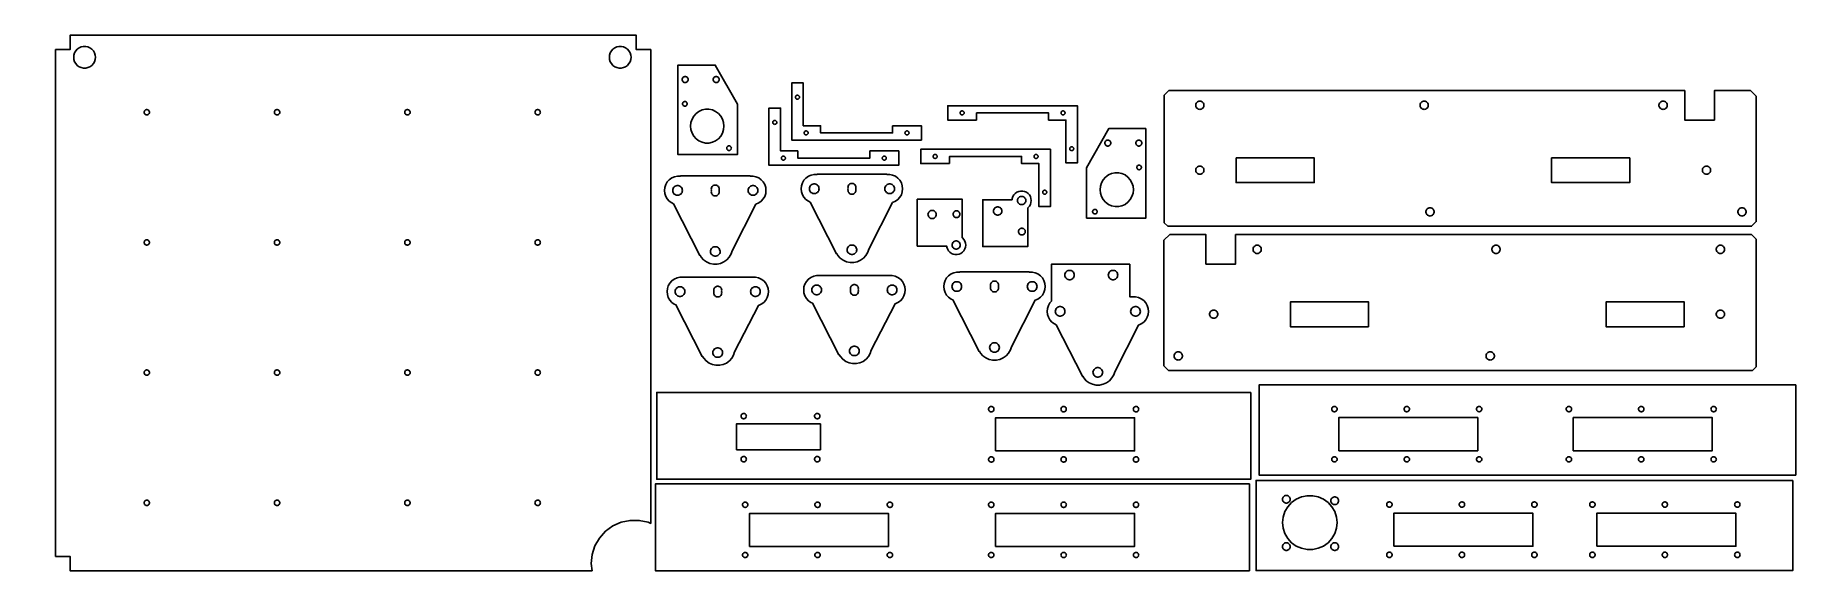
# Model space of a CAD drawing. Extents: x -12 to 1202, y 0 to 370.
import ezdxf

# ---------------------------------------------------------------- set-up
doc = ezdxf.new("R2010")
doc.units = 0
doc.layers.add('Layer_1', color=7, linetype='CONTINUOUS')

msp = doc.modelspace()

# ---------------------------------------------------------------- linework, layer by layer
at = {"layer": 'Layer_1', "color": 7}
for points in [[(371.443594, 5.125531), (372.098755, 11.35451), (374.034394, 17.311154), (377.165553, 22.735271), (381.357479, 27.389795), (386.425255, 31.071287), (392.14724, 33.61878), (398.274752, 34.920911), (404.539106, 34.920911), (410.666618, 33.61878), (412.496344, 32.803969), (412.496344, 359.916448), (402.508588, 359.916448), (402.508588, 369.902937), (11.883521, 369.902937), (11.883521, 359.916448), (1.895718, 359.916448), (1.895718, 10.118774), (11.883521, 10.118774), (11.883521, 0.132288), (371.968951, 0.132288)], [(21.08826, 347.204637), (19.556516, 347.530408), (18.125863, 348.167512), (16.858927, 349.087264), (15.81109, 350.251722), (15.028061, 351.606883), (14.544154, 353.096887), (14.380324, 354.653743), (14.544154, 356.210678), (15.028061, 357.700642), (15.81109, 359.055801), (16.858927, 360.220261), (18.125863, 361.140014), (19.556516, 361.77712), (21.08826, 362.102888), (22.654318, 362.102888), (24.186063, 361.77712), (25.616718, 361.140014), (26.883651, 360.220261), (27.931491, 359.055801), (28.71452, 357.700642), (29.198427, 356.210678), (29.362257, 354.653743), (29.198427, 353.096887), (28.71452, 351.606883), (27.931491, 350.251722), (26.883651, 349.087264), (25.616718, 348.167512), (24.186063, 347.530408), (22.654318, 347.204637)], [(390.636125, 347.204637), (389.103976, 347.530408), (387.673718, 348.167512), (386.407263, 349.087264), (385.358561, 350.251722), (384.5755, 351.606883), (384.092106, 353.096887), (383.928276, 354.653743), (384.092106, 356.210678), (384.5755, 357.700642), (385.358561, 359.055801), (386.407263, 360.220261), (387.673718, 361.140014), (389.103976, 361.77712), (390.636125, 362.102888), (392.202167, 362.102888), (393.73429, 361.77712), (395.164575, 361.140014), (396.431029, 360.220261), (397.479732, 359.055801), (398.262766, 357.700642), (398.74616, 356.210678), (398.90999, 354.653743), (398.74616, 353.096887), (398.262766, 351.606883), (397.479732, 350.251722), (396.431029, 349.087264), (395.164575, 348.167512), (393.73429, 347.530408), (392.202167, 347.204637)], [(472.29694, 322.201549), (456.985793, 349.23755), (431.295969, 349.23755), (431.295969, 287.481578), (472.29694, 287.481578)], [(436.014892, 337.214963), (435.597326, 337.30522), (435.207225, 337.481795), (434.861811, 337.73775), (434.576167, 338.061156), (434.362622, 338.438134), (434.230727, 338.852802), (434.186065, 339.285335), (434.230727, 339.717866), (434.362622, 340.132544), (434.576167, 340.509523), (434.861811, 340.832928), (435.207225, 341.088873), (435.597326, 341.265458), (436.014892, 341.355716), (436.441929, 341.355716), (436.859495, 341.265458), (437.24957, 341.088873), (437.59501, 340.832928), (437.880654, 340.509523), (438.094173, 340.132544), (438.226094, 339.717866), (438.270756, 339.285335), (438.226094, 338.852802), (438.094173, 338.438134), (437.880654, 338.061156), (437.59501, 337.73775), (437.24957, 337.481795), (436.859495, 337.30522), (436.441929, 337.214963)], [(457.440215, 337.214963), (457.02265, 337.30522), (456.632548, 337.481795), (456.287135, 337.73775), (456.001464, 338.061156), (455.787945, 338.438134), (455.65605, 338.852802), (455.611389, 339.285335), (455.65605, 339.717866), (455.787945, 340.132544), (456.001464, 340.509523), (456.287135, 340.832928), (456.632548, 341.088873), (457.02265, 341.265458), (457.440215, 341.355716), (457.867253, 341.355716), (458.284818, 341.265458), (458.674893, 341.088873), (459.020333, 340.832928), (459.305977, 340.509523), (459.519496, 340.132544), (459.651417, 339.717866), (459.696079, 339.285335), (459.651417, 338.852802), (459.519496, 338.438134), (459.305977, 338.061156), (459.020333, 337.73775), (458.674893, 337.481795), (458.284818, 337.30522), (457.867253, 337.214963)], [(579.349896, 307.348005), (579.349896, 302.409927), (529.62519, 302.409927), (529.62519, 307.348005), (517.691264, 307.348005), (517.691264, 336.976364), (509.735296, 336.976364), (509.735296, 297.471876), (599.23979, 297.471876), (599.23979, 307.348005)], [(515.097607, 326.955747), (515.036964, 326.672986), (514.918616, 326.408906), (514.747563, 326.175041), (514.531742, 325.981657), (514.279145, 325.837088), (514.002681, 325.747791), (513.71328, 325.717576), (513.423879, 325.747791), (513.147416, 325.837088), (512.894818, 325.981657), (512.679024, 326.175041), (512.507944, 326.408906), (512.389623, 326.672986), (512.328954, 326.955747), (512.328954, 327.244725), (512.389623, 327.527485), (512.507944, 327.791565), (512.679024, 328.025431), (512.894818, 328.218815), (513.147416, 328.363383), (513.423879, 328.45268), (513.71328, 328.482895), (514.002681, 328.45268), (514.279145, 328.363383), (514.531742, 328.218815), (514.747563, 328.025431), (514.918616, 327.791565), (515.036964, 327.527485), (515.097607, 327.244725)], [(769.14375, 237.966357), (1172.010187, 237.966357), (1175.256201, 241.199169), (1175.256201, 327.739157), (1171.261072, 331.717998), (1146.291549, 331.717998), (1146.291549, 311.326377), (1125.81653, 311.326377), (1125.81653, 331.717998), (769.892812, 331.717998), (766.754562, 328.592618), (766.754562, 240.345702)], [(-12.170833, 315.988097)], [(64.625569, 314.867273), (64.247736, 314.948152), (63.894782, 315.104613), (63.582225, 315.331368), (63.323639, 315.618968), (63.130367, 315.953431), (63.011076, 316.320017), (62.970677, 316.704516), (63.011076, 317.088978), (63.130367, 317.455565), (63.323639, 317.790027), (63.582225, 318.077627), (63.894782, 318.304381), (64.247736, 318.460843), (64.625569, 318.541722), (65.011895, 318.541722), (65.389726, 318.460843), (65.742677, 318.304381), (66.055243, 318.077627), (66.313823, 317.790027), (66.50672, 317.455565), (66.626004, 317.088978), (66.666406, 316.704516), (66.626004, 316.320017), (66.50672, 315.953431), (66.313823, 315.618968), (66.055243, 315.331368), (65.742677, 315.104613), (65.389726, 314.948152), (65.011895, 314.867273)], [(154.516005, 314.867273), (154.137455, 314.948152), (153.784877, 315.104613), (153.472317, 315.331368), (153.213737, 315.618968), (153.020837, 315.953431), (152.900795, 316.320017), (152.860796, 316.704516), (152.900795, 317.088978), (153.020837, 317.455565), (153.213737, 317.790027), (153.472317, 318.077627), (153.784877, 318.304381), (154.137455, 318.460843), (154.516005, 318.541722), (154.901527, 318.541722), (155.280048, 318.460843), (155.632616, 318.304381), (155.945186, 318.077627), (156.203766, 317.790027), (156.396666, 317.455565), (156.516327, 317.088978), (156.556326, 316.704516), (156.516327, 316.320017), (156.396666, 315.953431), (156.203766, 315.618968), (155.945186, 315.331368), (155.632616, 315.104613), (155.280048, 314.948152), (154.901527, 314.867273)], [(244.406026, 314.867273), (244.027486, 314.948152), (243.674897, 315.104613), (243.362337, 315.331368), (243.103757, 315.618968), (242.910857, 315.953431), (242.790816, 316.320017), (242.750816, 316.704516), (242.790816, 317.088978), (242.910857, 317.455565), (243.103757, 317.790027), (243.362337, 318.077627), (243.674897, 318.304381), (244.027486, 318.460843), (244.406026, 318.541722), (244.791555, 318.541722), (245.170066, 318.460843), (245.522636, 318.304381), (245.835207, 318.077627), (246.093787, 317.790027), (246.286687, 317.455565), (246.406347, 317.088978), (246.446347, 316.704516), (246.406347, 316.320017), (246.286687, 315.953431), (246.093787, 315.618968), (245.835207, 315.331368), (245.522636, 315.104613), (245.170066, 314.948152), (244.791555, 314.867273)], [(334.296041, 314.867273), (333.917502, 314.948152), (333.564918, 315.104613), (333.252339, 315.331368), (332.993762, 315.618968), (332.800854, 315.953431), (332.681183, 316.320017), (332.641205, 316.704516), (332.681183, 317.088978), (332.800854, 317.455565), (332.993762, 317.790027), (333.252339, 318.077627), (333.564918, 318.304381), (333.917502, 318.460843), (334.296041, 318.541722), (334.681565, 318.541722), (335.060078, 318.460843), (335.412636, 318.304381), (335.725214, 318.077627), (335.983818, 317.790027), (336.176699, 317.455565), (336.296344, 317.088978), (336.336349, 316.704516), (336.296344, 316.320017), (336.176699, 315.953431), (335.983818, 315.618968), (335.725214, 315.331368), (335.412636, 315.104613), (335.060078, 314.948152), (334.681565, 314.867273)], [(435.870615, 320.908824), (435.547532, 320.978891), (435.245775, 321.115795), (434.978598, 321.313708), (434.757565, 321.563999), (434.59236, 321.855556), (434.490283, 322.175792), (434.455808, 322.51071), (434.490283, 322.845619), (434.59236, 323.165855), (434.757565, 323.457415), (434.978598, 323.707703), (435.245775, 323.905617), (435.547532, 324.042523), (435.870615, 324.112587), (436.200841, 324.112587), (436.52395, 324.042523), (436.825681, 323.905617), (437.092857, 323.707703), (437.31389, 323.457415), (437.479096, 323.165855), (437.581172, 322.845619), (437.615647, 322.51071), (437.581172, 322.175792), (437.479096, 321.855556), (437.31389, 321.563999), (437.092857, 321.313708), (436.825681, 321.115795), (436.52395, 320.978891), (436.200841, 320.908824)], [(450.260799, 295.468234), (447.909976, 295.977647), (445.714385, 296.974256), (443.770041, 298.414412), (442.161877, 300.235203), (440.960166, 302.357088), (440.217534, 304.687305), (439.966285, 307.124067), (440.217534, 309.560821), (440.960166, 311.891036), (442.161877, 314.012923), (443.770041, 315.833724), (445.714385, 317.273867), (447.909976, 318.270479), (450.260799, 318.779891), (452.664169, 318.779891), (455.014991, 318.270479), (457.210583, 317.273867), (459.1549, 315.833724), (460.763091, 314.012923), (461.964775, 311.891036), (462.707408, 309.560821), (462.958683, 307.124067), (462.707408, 304.687305), (461.964775, 302.357088), (460.763091, 300.235203), (459.1549, 298.414412), (457.210583, 296.974256), (455.014991, 295.977647), (452.664169, 295.468234)], [(563.68524, 289.964478), (563.68524, 285.0264), (513.960533, 285.0264), (513.960533, 289.964478), (502.026608, 289.964478), (502.026608, 319.592837), (494.07064, 319.592837), (494.07064, 280.088349), (583.575134, 280.088349), (583.575134, 289.964478)], [(637.280179, 311.304208), (637.280179, 316.242286), (687.004886, 316.242286), (687.004886, 311.304208), (698.938811, 311.304208), (698.938811, 281.675849), (706.894779, 281.675849), (706.894779, 321.180337), (617.390286, 321.180337), (617.390286, 311.304208)], [(625.950589, 316.386775), (626.011072, 316.669509), (626.129526, 316.933616), (626.300579, 317.167481), (626.516876, 317.360838), (626.768971, 317.505433), (627.045752, 317.594704), (627.335259, 317.624946), (627.62474, 317.594704), (627.90152, 317.505433), (628.153615, 317.360838), (628.369912, 317.167481), (628.540965, 316.933616), (628.659419, 316.669509), (628.719876, 316.386775), (628.719876, 316.097797), (628.659419, 315.815037), (628.540965, 315.550956), (628.369912, 315.317091), (628.153615, 315.123707), (627.90152, 314.979112), (627.62474, 314.889842), (627.335259, 314.859626), (627.045752, 314.889842), (626.768971, 314.979112), (626.516876, 315.123707), (626.300579, 315.317091), (626.129526, 315.550956), (626.011072, 315.815037), (625.950589, 316.097797)], [(695.56548, 316.386775), (695.626149, 316.669509), (695.744497, 316.933616), (695.91555, 317.167481), (696.131344, 317.360838), (696.383968, 317.505433), (696.660431, 317.594704), (696.949833, 317.624946), (697.239234, 317.594704), (697.515697, 317.505433), (697.768295, 317.360838), (697.984089, 317.167481), (698.155142, 316.933616), (698.27349, 316.669509), (698.334159, 316.386775), (698.334159, 316.097797), (698.27349, 315.815037), (698.155142, 315.550956), (697.984089, 315.317091), (697.768295, 315.123707), (697.515697, 314.979112), (697.239234, 314.889842), (696.949833, 314.859626), (696.660431, 314.889842), (696.383968, 314.979112), (696.131344, 315.123707), (695.91555, 315.317091), (695.744497, 315.550956), (695.626149, 315.815037), (695.56548, 316.097797)], [(788.493629, 321.818625), (788.617454, 322.398536), (788.859415, 322.939646), (789.209353, 323.419106), (789.651604, 323.815997), (790.166986, 324.112256), (790.732877, 324.295345), (791.32475, 324.357046), (791.916543, 324.295345), (792.482566, 324.112256), (792.997895, 323.815997), (793.440173, 323.419106), (793.790111, 322.939646), (794.032072, 322.398536), (794.155897, 321.818625), (794.155897, 321.225747), (794.032072, 320.645836), (793.790111, 320.104726), (793.440173, 319.625277), (792.997895, 319.228375), (792.482566, 318.931746), (791.916543, 318.748657), (791.32475, 318.686956), (790.732877, 318.748657), (790.166986, 318.931746), (789.651604, 319.228375), (789.209353, 319.625277), (788.859415, 320.104726), (788.617454, 320.645836), (788.493629, 321.225747)], [(943.305174, 321.818625), (943.427861, 322.398536), (943.67059, 322.939646), (944.020131, 323.419106), (944.462593, 323.815997), (944.977949, 324.112256), (945.543284, 324.295345), (946.135554, 324.357046), (946.727824, 324.295345), (947.293159, 324.112256), (947.808514, 323.815997), (948.25095, 323.419106), (948.600518, 322.939646), (948.843247, 322.398536), (948.965934, 321.818625), (948.965934, 321.225747), (948.843247, 320.645836), (948.600518, 320.104726), (948.25095, 319.625277), (947.808514, 319.228375), (947.293159, 318.931746), (946.727824, 318.748657), (946.135554, 318.686956), (945.543284, 318.748657), (944.977949, 318.931746), (944.462593, 319.228375), (944.020131, 319.625277), (943.67059, 320.104726), (943.427861, 320.645836), (943.305174, 321.225747)], [(1108.104131, 321.818625), (1108.226818, 322.398536), (1108.469547, 322.939646), (1108.819114, 323.419106), (1109.261577, 323.815997), (1109.776906, 324.112256), (1110.342268, 324.295345), (1110.934537, 324.357046), (1111.526781, 324.295345), (1112.092116, 324.112256), (1112.607471, 323.815997), (1113.049934, 323.419106), (1113.399475, 322.939646), (1113.64223, 322.398536), (1113.764891, 321.818625), (1113.764891, 321.225747), (1113.64223, 320.645836), (1113.399475, 320.104726), (1113.049934, 319.625277), (1112.607471, 319.228375), (1112.092116, 318.931746), (1111.526781, 318.748657), (1110.934537, 318.686956), (1110.342268, 318.748657), (1109.776906, 318.931746), (1109.261577, 319.228375), (1108.819114, 319.625277), (1108.469547, 320.104726), (1108.226818, 320.645836), (1108.104131, 321.225747)], [(499.43295, 309.572219), (499.372308, 309.289459), (499.25396, 309.025379), (499.082907, 308.791513), (498.867086, 308.598129), (498.614488, 308.453561), (498.338025, 308.364264), (498.048624, 308.334049), (497.759223, 308.364264), (497.48276, 308.453561), (497.230162, 308.598129), (497.014368, 308.791513), (496.843288, 309.025379), (496.724966, 309.289459), (496.664297, 309.572219), (496.664297, 309.861197), (496.724966, 310.143958), (496.843288, 310.408038), (497.014368, 310.641903), (497.230162, 310.835287), (497.48276, 310.979856), (497.759223, 311.069153), (498.048624, 311.099368), (498.338025, 311.069153), (498.614488, 310.979856), (498.867086, 310.835287), (499.082907, 310.641903), (499.25396, 310.408038), (499.372308, 310.143958), (499.43295, 309.861197)], [(521.064569, 302.265439), (521.003927, 301.982705), (520.885579, 301.718598), (520.714526, 301.484732), (520.498731, 301.291375), (520.246107, 301.14678), (519.969644, 301.05751), (519.680243, 301.027268), (519.390842, 301.05751), (519.114379, 301.14678), (518.861781, 301.291375), (518.645987, 301.484732), (518.474934, 301.718598), (518.356585, 301.982705), (518.295916, 302.265439), (518.295916, 302.554416), (518.356585, 302.837177), (518.474934, 303.101257), (518.645987, 303.335122), (518.861781, 303.528506), (519.114379, 303.673101), (519.390842, 303.762372), (519.680243, 303.792587), (519.969644, 303.762372), (520.246107, 303.673101), (520.498731, 303.528506), (520.714526, 303.335122), (520.885579, 303.101257), (521.003927, 302.837177), (521.064569, 302.554416)], [(590.679487, 302.265439), (590.619003, 301.982705), (590.500549, 301.718598), (590.329496, 301.484732), (590.113199, 301.291375), (589.861078, 301.14678), (589.584324, 301.05751), (589.294817, 301.027268), (589.005336, 301.05751), (588.728555, 301.14678), (588.47646, 301.291375), (588.260164, 301.484732), (588.08911, 301.718598), (587.970656, 301.982705), (587.910199, 302.265439), (587.910199, 302.554416), (587.970656, 302.837177), (588.08911, 303.101257), (588.260164, 303.335122), (588.47646, 303.528506), (588.728555, 303.673101), (589.005336, 303.762372), (589.294817, 303.792587), (589.584324, 303.762372), (589.861078, 303.673101), (590.113199, 303.528506), (590.329496, 303.335122), (590.500549, 303.101257), (590.619003, 302.837177), (590.679487, 302.554416)], [(754.172646, 305.37055), (728.482821, 305.37055), (713.171675, 278.334466), (713.171675, 243.614378), (754.172646, 243.614378)], [(466.377311, 290.332024), (466.054202, 290.402088), (465.752445, 290.538991), (465.485268, 290.736908), (465.264235, 290.987196), (465.09903, 291.278766), (464.99698, 291.598992), (464.962478, 291.933909), (464.99698, 292.268819), (465.09903, 292.589052), (465.264235, 292.880612), (465.485268, 293.130911), (465.752445, 293.328816), (466.054202, 293.46572), (466.377311, 293.535787), (466.707511, 293.535787), (467.03062, 293.46572), (467.332378, 293.328816), (467.599554, 293.130911), (467.820587, 292.880612), (467.985792, 292.589052), (468.087842, 292.268819), (468.122344, 291.933909), (468.087842, 291.598992), (467.985792, 291.278766), (467.820587, 290.987196), (467.599554, 290.736908), (467.332378, 290.538991), (467.03062, 290.402088), (466.707511, 290.332024)], [(701.532469, 291.696467), (701.593111, 291.979227), (701.71146, 292.243308), (701.882513, 292.477173), (702.098307, 292.670557), (702.350931, 292.815125), (702.627394, 292.904422), (702.916795, 292.934637), (703.206197, 292.904422), (703.48266, 292.815125), (703.735257, 292.670557), (703.951052, 292.477173), (704.122131, 292.243308), (704.240453, 291.979227), (704.301122, 291.696467), (704.301122, 291.407489), (704.240453, 291.124729), (704.122131, 290.860648), (703.951052, 290.626783), (703.735257, 290.433399), (703.48266, 290.288831), (703.206197, 290.199534), (702.916795, 290.169318), (702.627394, 290.199534), (702.350931, 290.288831), (702.098307, 290.433399), (701.882513, 290.626783), (701.71146, 290.860648), (701.593111, 291.124729), (701.532469, 291.407489)], [(727.601389, 293.34793), (727.183744, 293.438184), (726.793695, 293.61477), (726.448281, 293.870715), (726.162584, 294.19412), (725.949092, 294.571096), (725.817144, 294.985767), (725.772483, 295.418308), (725.817144, 295.850838), (725.949092, 296.265517), (726.162584, 296.642495), (726.448281, 296.965898), (726.793695, 297.221853), (727.183744, 297.398439), (727.601389, 297.488696), (728.028347, 297.488696), (728.445991, 297.398439), (728.83604, 297.221853), (729.181454, 296.965898), (729.467151, 296.642495), (729.680643, 296.265517), (729.812591, 295.850838), (729.857252, 295.418308), (729.812591, 294.985767), (729.680643, 294.571096), (729.467151, 294.19412), (729.181454, 293.870715), (728.83604, 293.61477), (728.445991, 293.438184), (728.028347, 293.34793)], [(749.026659, 293.34793), (748.60912, 293.438184), (748.219018, 293.61477), (747.873605, 293.870715), (747.587934, 294.19412), (747.374415, 294.571096), (747.242521, 294.985767), (747.197859, 295.418308), (747.242521, 295.850838), (747.374415, 296.265517), (747.587934, 296.642495), (747.873605, 296.965898), (748.219018, 297.221853), (748.60912, 297.398439), (749.026659, 297.488696), (749.453723, 297.488696), (749.871262, 297.398439), (750.261364, 297.221853), (750.606804, 296.965898), (750.892448, 296.642495), (751.105966, 296.265517), (751.237861, 295.850838), (751.282523, 295.418308), (751.237861, 294.985767), (751.105966, 294.571096), (750.892448, 294.19412), (750.606804, 293.870715), (750.261364, 293.61477), (749.871262, 293.438184), (749.453723, 293.34793)], [(505.39994, 284.881911), (505.339271, 284.599178), (505.220923, 284.335071), (505.049869, 284.101205), (504.834075, 283.907848), (504.581451, 283.763253), (504.304988, 283.673983), (504.015587, 283.643741), (503.726185, 283.673983), (503.449722, 283.763253), (503.197125, 283.907848), (502.98133, 284.101205), (502.810277, 284.335071), (502.691929, 284.599178), (502.63126, 284.881911), (502.63126, 285.170889), (502.691929, 285.453649), (502.810277, 285.71773), (502.98133, 285.951595), (503.197125, 286.144979), (503.449722, 286.289574), (503.726185, 286.378844), (504.015587, 286.40906), (504.304988, 286.378844), (504.581451, 286.289574), (504.834075, 286.144979), (505.049869, 285.951595), (505.220923, 285.71773), (505.339271, 285.453649), (505.39994, 285.170889)], [(575.014831, 284.881911), (574.954347, 284.599178), (574.835893, 284.335071), (574.66484, 284.101205), (574.448543, 283.907848), (574.196422, 283.763253), (573.919668, 283.673983), (573.63016, 283.643741), (573.34068, 283.673983), (573.063899, 283.763253), (572.811804, 283.907848), (572.595507, 284.101205), (572.424454, 284.335071), (572.306, 284.599178), (572.245543, 284.881911), (572.245543, 285.170889), (572.306, 285.453649), (572.424454, 285.71773), (572.595507, 285.951595), (572.811804, 286.144979), (573.063899, 286.289574), (573.34068, 286.378844), (573.63016, 286.40906), (573.919668, 286.378844), (574.196422, 286.289574), (574.448543, 286.144979), (574.66484, 285.951595), (574.835893, 285.71773), (574.954347, 285.453649), (575.014831, 285.170889)], [(618.66018, 281.240112), (618.66018, 286.178171), (668.384887, 286.178171), (668.384887, 281.240112), (680.318812, 281.240112), (680.318812, 251.611756), (688.27478, 251.611756), (688.27478, 291.116233), (598.770313, 291.116233), (598.770313, 281.240112)], [(607.330616, 286.32266), (607.3911, 286.605412), (607.509527, 286.869501), (607.68058, 287.103366), (607.896877, 287.296742), (608.148999, 287.441329), (608.425753, 287.530607), (608.71526, 287.560831), (609.004767, 287.530607), (609.281521, 287.441329), (609.533616, 287.296742), (609.749939, 287.103366), (609.920992, 286.869501), (610.03942, 286.605412), (610.099877, 286.32266), (610.099877, 286.033685), (610.03942, 285.750933), (609.920992, 285.486844), (609.749939, 285.252979), (609.533616, 285.059603), (609.281521, 284.915019), (609.004767, 284.825735), (608.71526, 284.795517), (608.425753, 284.825735), (608.148999, 284.915019), (607.896877, 285.059603), (607.68058, 285.252979), (607.509527, 285.486844), (607.3911, 285.750933), (607.330616, 286.033685)], [(676.945507, 286.32266), (677.006176, 286.605412), (677.124498, 286.869501), (677.295551, 287.103366), (677.511371, 287.296742), (677.763969, 287.441329), (678.040432, 287.530607), (678.329834, 287.560831), (678.619235, 287.530607), (678.895698, 287.441329), (679.148296, 287.296742), (679.364116, 287.103366), (679.535169, 286.869501), (679.653491, 286.605412), (679.71416, 286.32266), (679.71416, 286.033685), (679.653491, 285.750933), (679.535169, 285.486844), (679.364116, 285.252979), (679.148296, 285.059603), (678.895698, 284.915019), (678.619235, 284.825735), (678.329834, 284.795517), (678.040432, 284.825735), (677.763969, 284.915019), (677.511371, 285.059603), (677.295551, 285.252979), (677.124498, 285.486844), (677.006176, 285.750933), (676.945507, 286.033685)], [(749.267747, 277.04173), (748.944665, 277.111797), (748.642907, 277.248701), (748.375731, 277.446614), (748.154698, 277.696905), (747.989492, 277.988473), (747.887416, 278.308709), (747.852941, 278.643626), (747.887416, 278.978533), (747.989492, 279.298769), (748.154698, 279.590327), (748.375731, 279.840617), (748.642907, 280.038541), (748.944665, 280.175434), (749.267747, 280.245501), (749.597974, 280.245501), (749.921083, 280.175434), (750.22284, 280.038541), (750.48999, 279.840617), (750.711049, 279.590327), (750.876255, 279.298769), (750.978199, 278.978533), (751.01278, 278.643626), (750.978199, 278.308709), (750.876255, 277.988473), (750.711049, 277.696905), (750.48999, 277.446614), (750.22284, 277.248701), (749.921083, 277.111797), (749.597974, 277.04173)], [(788.493629, 277.056558), (788.617454, 277.636466), (788.859415, 278.177576), (789.209353, 278.657027), (789.651604, 279.053926), (790.166986, 279.350185), (790.732877, 279.533285), (791.32475, 279.594986), (791.916543, 279.533285), (792.482566, 279.350185), (792.997895, 279.053926), (793.440173, 278.657027), (793.790111, 278.177576), (794.032072, 277.636466), (794.155897, 277.056558), (794.155897, 276.463677), (794.032072, 275.883776), (793.790111, 275.342656), (793.440173, 274.863207), (792.997895, 274.466308), (792.482566, 274.169668), (791.916543, 273.986565), (791.32475, 273.924867), (790.732877, 273.986565), (790.166986, 274.169668), (789.651604, 274.466308), (789.209353, 274.863207), (788.859415, 275.342656), (788.617454, 275.883776), (788.493629, 276.463677)], [(816.294088, 285.215178), (870.228289, 285.215178), (870.228289, 268.106129), (816.294088, 268.106129)], [(1034.028497, 285.215178), (1087.962698, 285.215178), (1087.962698, 268.106129), (1034.028497, 268.106129)], [(1138.067585, 277.056558), (1138.190272, 277.636466), (1138.433001, 278.177576), (1138.782568, 278.657027), (1139.225031, 279.053926), (1139.74036, 279.350185), (1140.305695, 279.533285), (1140.897991, 279.594986), (1141.490235, 279.533285), (1142.05557, 279.350185), (1142.570925, 279.053926), (1143.013388, 278.657027), (1143.362929, 278.177576), (1143.605658, 277.636466), (1143.728345, 277.056558), (1143.728345, 276.463677), (1143.605658, 275.883776), (1143.362929, 275.342656), (1143.013388, 274.863207), (1142.570925, 274.466308), (1142.05557, 274.169668), (1141.490235, 273.986565), (1140.897991, 273.924867), (1140.305695, 273.986565), (1139.74036, 274.169668), (1139.225031, 274.466308), (1138.782568, 274.863207), (1138.433001, 275.342656), (1138.190272, 275.883776), (1138.067585, 276.463677)], [(460.70991, 212.364652), (463.001704, 213.385039), (465.03127, 214.859617), (466.709892, 216.723927), (467.964202, 218.896524), (468.654712, 221.021604), (485.049327, 253.197748), (485.091925, 253.206743), (487.001714, 254.057053), (488.69301, 255.28586), (490.091915, 256.839451), (491.137205, 258.64995), (491.783211, 260.638249), (492.001704, 262.717347), (491.783211, 264.796449), (491.137205, 266.784755), (490.091915, 268.595146), (488.69301, 270.148755), (487.001714, 271.377652), (485.091925, 272.227952), (483.047014, 272.662552), (481.001705, 272.662552), (481.001705, 272.777342), (433.001711, 272.777342), (433.001711, 272.662542), (430.956403, 272.662542), (428.911517, 272.227942), (427.001728, 271.377642), (425.310406, 270.148745), (423.911527, 268.595146), (422.866211, 266.784745), (422.220205, 264.796449), (422.001712, 262.717347), (422.220205, 260.638238), (422.866211, 258.64995), (423.911527, 256.839451), (425.310406, 255.285853), (427.001728, 254.057053), (428.184707, 253.530345), (446.339304, 217.900045), (446.551897, 218.008394), (447.293524, 216.723924), (448.972146, 214.859615), (451.001712, 213.385036), (453.293506, 212.364649), (455.747385, 211.843158), (458.256031, 211.843158)], [(554.995636, 213.519397), (557.287456, 214.539789), (559.316996, 216.014367), (560.995645, 217.878669), (562.249955, 220.051274), (562.940438, 222.176355), (579.335053, 254.352487), (579.377651, 254.361483), (581.287467, 255.211798), (582.978763, 256.440608), (584.377668, 257.994199), (585.422957, 259.804698), (586.068964, 261.792997), (586.287457, 263.872095), (586.068964, 265.951193), (585.422957, 267.939492), (584.377668, 269.749893), (582.978763, 271.30349), (581.287467, 272.53239), (579.377651, 273.38269), (577.332766, 273.8173), (575.287457, 273.8173), (575.287457, 273.93209), (527.287437, 273.93209), (527.287437, 273.81729), (525.242129, 273.81729), (523.197217, 273.38269), (521.287428, 272.53239), (519.596132, 271.30349), (518.197227, 269.749893), (517.151937, 267.939492), (516.505904, 265.951193), (516.287438, 263.872095), (516.505904, 261.792997), (517.151937, 259.80469), (518.197227, 257.994188), (519.596132, 256.4406), (521.287428, 255.211798), (522.470433, 254.685092), (540.62503, 219.05479), (540.837623, 219.163139), (541.57925, 217.878664), (543.257872, 216.014362), (545.287438, 214.539784), (547.579232, 213.519392), (550.033111, 212.997893), (552.541784, 212.997893)], [(551.000004, 260.137194), (550.437659, 260.256693), (549.912434, 260.490495), (549.447323, 260.828392), (549.062645, 261.255691), (548.775202, 261.7536), (548.597534, 262.300301), (548.537447, 262.872102), (548.590047, 263.372101), (548.537447, 263.8721), (548.590047, 264.372102), (548.537447, 264.872101), (548.597534, 265.443802), (548.775202, 265.990598), (549.062645, 266.488499), (549.447323, 266.915698), (549.912461, 267.253698), (550.437659, 267.487497), (551.000004, 267.606998), (551.574891, 267.606998), (552.137236, 267.487497), (552.662434, 267.253698), (553.127545, 266.915698), (553.512223, 266.488499), (553.799692, 265.990598), (553.977334, 265.443802), (554.037447, 264.872101), (553.984848, 264.372102), (554.037447, 263.8721), (553.984848, 263.372101), (554.037447, 262.872102), (553.977334, 262.300301), (553.799692, 261.7536), (553.512223, 261.255691), (553.127545, 260.828392), (552.662434, 260.490495), (552.137236, 260.256693), (551.574891, 260.137194)], [(732.804446, 251.601053), (730.453597, 252.110466), (728.258005, 253.107086), (726.313661, 254.547236), (724.705497, 256.368035), (723.503839, 258.48993), (722.761154, 260.820153), (722.509932, 263.256923), (722.761154, 265.693682), (723.503839, 268.023915), (724.705497, 270.145797), (726.313661, 271.966607), (728.258005, 273.40676), (730.453597, 274.403377), (732.804446, 274.912792), (735.207815, 274.912792), (737.558638, 274.403377), (739.75423, 273.40676), (741.698547, 271.966607), (743.306738, 270.145797), (744.508422, 268.023915), (745.251055, 265.693682), (745.50233, 263.256923), (745.251055, 260.820153), (744.508422, 258.48993), (743.306738, 256.368035), (741.698547, 254.547236), (739.75423, 253.107086), (737.558638, 252.110466), (735.207815, 251.601053)], [(430.651523, 259.385754), (429.966517, 259.531354), (429.326728, 259.816154), (428.760123, 260.227854), (428.291519, 260.748252), (427.941317, 261.354741), (427.724914, 262.02085), (427.651704, 262.71735), (427.724914, 263.41385), (427.941317, 264.079952), (428.291519, 264.686451), (428.760123, 265.206852), (429.326728, 265.618551), (429.966517, 265.903349), (430.651523, 266.048949), (431.351928, 266.048949), (432.036908, 265.903349), (432.676697, 265.618551), (433.243302, 265.206852), (433.711906, 264.686451), (434.062108, 264.079952), (434.278511, 263.41385), (434.351695, 262.71735), (434.278511, 262.02085), (434.062108, 261.354741), (433.711906, 260.748252), (433.243302, 260.227854), (432.676697, 259.816154), (432.036908, 259.531354), (431.351928, 259.385754)], [(456.714251, 258.982455), (456.151906, 259.101954), (455.626708, 259.335753), (455.161597, 259.673655), (454.776919, 260.100954), (454.489476, 260.59885), (454.311808, 261.145551), (454.251721, 261.717352), (454.304321, 262.217351), (454.251721, 262.71735), (454.304321, 263.217352), (454.251721, 263.717351), (454.311808, 264.289052), (454.489476, 264.83585), (454.776919, 265.333751), (455.161597, 265.76095), (455.626735, 266.098947), (456.151906, 266.332749), (456.714251, 266.452248), (457.289165, 266.452248), (457.851484, 266.332749), (458.376708, 266.098947), (458.841819, 265.76095), (459.226497, 265.333751), (459.513966, 264.83585), (459.691608, 264.289052), (459.751695, 263.717351), (459.699095, 263.217352), (459.751695, 262.71735), (459.699095, 262.217351), (459.751695, 261.717352), (459.691608, 261.145551), (459.513966, 260.59885), (459.226497, 260.100954), (458.841819, 259.673655), (458.376708, 259.335753), (457.851484, 259.101954), (457.289165, 258.982455)], [(482.651514, 259.385754), (481.966508, 259.531354), (481.326719, 259.816154), (480.760114, 260.227854), (480.29151, 260.748252), (479.941308, 261.354741), (479.724905, 262.02085), (479.651721, 262.71735), (479.724905, 263.41385), (479.941308, 264.079952), (480.29151, 264.686451), (480.760114, 265.206852), (481.326719, 265.618551), (481.966508, 265.903349), (482.651514, 266.048949), (483.351919, 266.048949), (484.036899, 265.903349), (484.676715, 265.618551), (485.24332, 265.206852), (485.711897, 264.686451), (486.062099, 264.079952), (486.278502, 263.41385), (486.351712, 262.71735), (486.278502, 262.02085), (486.062099, 261.354741), (485.711897, 260.748252), (485.24332, 260.227854), (484.676715, 259.816154), (484.036899, 259.531354), (483.351919, 259.385754)], [(524.937223, 260.540491), (524.252216, 260.686091), (523.612427, 260.970891), (523.045822, 261.382591), (522.577219, 261.903002), (522.227016, 262.509501), (522.010614, 263.175601), (521.93743, 263.8721), (522.010614, 264.5686), (522.227016, 265.234702), (522.577219, 265.841198), (523.045822, 266.361597), (523.612427, 266.773299), (524.252216, 267.058099), (524.937223, 267.203699), (525.637628, 267.203699), (526.322634, 267.058099), (526.962423, 266.773299), (527.529028, 266.361597), (527.997632, 265.841198), (528.347834, 265.234702), (528.564237, 264.5686), (528.637447, 263.8721), (528.564237, 263.175601), (528.347834, 262.509501), (527.997632, 261.903002), (527.529028, 261.382591), (526.962423, 260.970891), (526.322634, 260.686091), (525.637628, 260.540491)], [(576.937267, 260.540491), (576.252261, 260.686091), (575.612445, 260.970891), (575.045866, 261.382591), (574.577263, 261.903002), (574.22706, 262.509501), (574.010658, 263.175601), (573.937447, 263.8721), (574.010658, 264.5686), (574.22706, 265.234702), (574.577263, 265.841198), (575.045866, 266.361597), (575.612445, 266.773299), (576.252261, 267.058099), (576.937267, 267.203699), (577.637645, 267.203699), (578.322652, 267.058099), (578.962467, 266.773299), (579.529046, 266.361597), (579.997649, 265.841198), (580.347852, 265.234702), (580.564255, 264.5686), (580.637465, 263.8721), (580.564255, 263.175601), (580.347852, 262.509501), (579.997649, 261.903002), (579.529046, 261.382591), (578.962467, 260.970891), (578.322652, 260.686091), (577.637645, 260.540491)], [(625.243357, 218.737734), (626.504653, 219.299233), (627.621565, 220.110734), (628.545357, 221.136735), (629.235761, 222.332435), (629.662349, 223.645435), (629.806652, 225.018535), (629.662349, 226.391532), (629.235761, 227.70463), (628.545357, 228.900232), (627.621565, 229.926231), (627.368253, 230.110333), (627.368253, 256.636431), (596.380226, 256.636431), (596.380226, 224.327634), (616.671254, 224.327634), (616.742956, 223.645435), (617.169518, 222.332435), (617.859815, 221.136735), (618.783714, 220.110734), (619.900626, 219.299233), (621.161842, 218.737734), (622.512355, 218.450733), (623.892924, 218.450733)], [(672.542073, 250.675366), (672.795385, 250.859355), (673.719178, 251.885356), (674.409582, 253.081066), (674.836169, 254.394053), (674.980473, 255.767063), (674.836169, 257.140153), (674.409582, 258.453153), (673.719178, 259.64885), (672.795385, 260.674849), (671.678473, 261.48635), (670.417178, 262.047851), (669.066771, 262.33495), (667.686175, 262.33495), (666.335662, 262.047851), (665.074473, 261.48635), (663.957561, 260.674849), (663.033662, 259.64885), (662.343365, 258.453153), (661.916777, 257.140153), (661.830179, 256.315754), (641.554047, 256.315754), (641.554047, 224.006964), (672.542073, 224.006964)], [(668.078579, 252.932876), (667.495781, 253.056746), (666.95148, 253.299057), (666.469568, 253.649256), (666.070868, 254.091955), (665.772973, 254.607942), (665.588876, 255.174553), (665.526567, 255.767063), (665.588876, 256.359643), (665.772973, 256.926253), (666.070868, 257.442254), (666.469568, 257.884953), (666.95148, 258.235152), (667.495781, 258.477553), (668.078579, 258.601354), (668.674368, 258.601354), (669.257059, 258.477553), (669.80136, 258.235152), (670.283378, 257.884953), (670.682079, 257.442254), (670.979973, 256.926253), (671.16407, 256.359643), (671.226353, 255.767063), (671.16407, 255.174553), (670.979973, 254.607942), (670.682079, 254.091955), (670.283378, 253.649256), (669.80136, 253.299057), (669.257059, 253.056746), (668.674368, 252.932876)], [(682.91247, 261.632363), (682.973112, 261.915115), (683.09146, 262.179204), (683.262514, 262.413071), (683.478334, 262.606445), (683.730932, 262.751029), (684.007395, 262.84031), (684.296796, 262.870531), (684.586197, 262.84031), (684.862661, 262.751029), (685.115258, 262.606445), (685.331079, 262.413071), (685.502132, 262.179204), (685.62048, 261.915115), (685.681123, 261.632363), (685.681123, 261.343387), (685.62048, 261.060635), (685.502132, 260.796547), (685.331079, 260.562679), (685.115258, 260.369305), (684.862661, 260.224721), (684.586197, 260.13544), (684.296796, 260.105219), (684.007395, 260.13544), (683.730932, 260.224721), (683.478334, 260.369305), (683.262514, 260.562679), (683.09146, 260.796547), (682.973112, 261.060635), (682.91247, 261.343387)], [(606.323585, 243.317031), (605.74084, 243.44093), (605.196566, 243.68323), (604.714575, 244.03343), (604.3159, 244.476232), (604.018006, 244.992132), (603.833909, 245.558732), (603.771626, 246.151333), (603.833909, 246.743833), (604.018006, 247.310432), (604.3159, 247.826431), (604.714575, 248.269232), (605.196566, 248.619331), (605.74084, 248.861732), (606.323585, 248.985631), (606.919427, 248.985631), (607.502119, 248.861732), (608.04642, 248.619331), (608.528438, 248.269232), (608.927138, 247.826431), (609.225032, 247.310432), (609.40913, 246.743833), (609.471439, 246.151333), (609.40913, 245.558732), (609.225032, 244.992132), (608.927138, 244.476232), (608.528438, 244.03343), (608.04642, 243.68323), (607.502119, 243.44093), (606.919427, 243.317031)], [(623.200853, 243.977233), (622.720449, 244.079333), (622.271742, 244.27913), (621.874365, 244.567833), (621.545752, 244.932831), (621.30014, 245.358231), (621.148348, 245.825331), (621.09694, 246.313832), (621.148348, 246.802332), (621.30014, 247.269531), (621.545752, 247.694832), (621.874365, 248.059931), (622.271742, 248.348631), (622.720449, 248.548331), (623.200853, 248.650531), (623.692052, 248.650531), (624.172562, 248.548331), (624.621242, 248.348631), (625.018647, 248.059931), (625.347259, 247.694832), (625.592845, 247.269531), (625.744663, 246.802332), (625.795966, 246.313832), (625.744663, 245.825331), (625.592845, 245.358231), (625.347259, 244.932831), (625.018647, 244.567833), (624.621242, 244.27913), (624.172562, 244.079333), (623.692052, 243.977233)], [(651.558339, 245.678559), (650.975621, 245.802458), (650.431347, 246.044769), (649.949329, 246.394969), (649.550681, 246.83777), (649.252787, 247.353758), (649.06869, 247.920368), (649.006407, 248.51285), (649.06869, 249.105355), (649.252787, 249.672064), (649.550681, 250.187946), (649.949329, 250.630755), (650.431347, 250.980955), (650.975621, 251.223265), (651.558339, 251.347167), (652.154155, 251.347167), (652.736979, 251.223265), (653.281253, 250.980955), (653.763245, 250.630755), (654.161866, 250.187946), (654.459734, 249.672064), (654.643857, 249.105355), (654.706167, 248.51285), (654.643857, 247.920368), (654.459734, 247.353758), (654.161866, 246.83777), (653.763245, 246.394969), (653.281253, 246.044769), (652.736979, 245.802458), (652.154155, 245.678559)], [(718.761051, 246.464819), (718.437968, 246.534886), (718.136237, 246.6718), (717.869035, 246.869703), (717.648002, 247.120001), (717.482875, 247.411572), (717.380799, 247.731805), (717.346218, 248.066715), (717.380799, 248.401632), (717.482875, 248.721868), (717.648002, 249.013426), (717.869035, 249.263714), (718.136237, 249.461638), (718.437968, 249.598533), (718.761051, 249.668598), (719.091357, 249.668598), (719.414439, 249.598533), (719.716144, 249.461638), (719.983373, 249.263714), (720.204379, 249.013426), (720.369532, 248.721868), (720.471582, 248.401632), (720.506084, 248.066715), (720.471582, 247.731805), (720.369532, 247.411572), (720.204379, 247.120001), (719.983373, 246.869703), (719.716144, 246.6718), (719.414439, 246.534886), (719.091357, 246.464819)], [(947.300276, 248.209886), (947.422963, 248.789826), (947.665692, 249.330926), (948.01526, 249.810404), (948.457696, 250.207279), (948.973104, 250.503559), (949.538386, 250.686651), (950.130683, 250.748352), (950.722979, 250.686651), (951.288261, 250.503559), (951.803643, 250.207279), (952.246106, 249.810404), (952.595673, 249.330926), (952.838402, 248.789826), (952.961089, 248.209886), (952.961089, 247.617034), (952.838402, 247.037121), (952.595673, 246.496021), (952.246106, 246.01657), (951.803643, 245.619668), (951.288261, 245.323017), (950.722979, 245.139926), (950.130683, 245.078225), (949.538386, 245.139926), (948.973104, 245.323017), (948.457696, 245.619668), (948.01526, 246.01657), (947.665692, 246.496021), (947.422963, 247.037121), (947.300276, 247.617034)], [(1162.537733, 248.209886), (1162.66042, 248.789826), (1162.903149, 249.330926), (1163.25269, 249.810404), (1163.695153, 250.207279), (1164.210535, 250.503559), (1164.775843, 250.686651), (1165.36814, 250.748352), (1165.960409, 250.686651), (1166.525718, 250.503559), (1167.041047, 250.207279), (1167.48351, 249.810404), (1167.833077, 249.330926), (1168.075806, 248.789826), (1168.198493, 248.209886), (1168.198493, 247.617034), (1168.075806, 247.037121), (1167.833077, 246.496021), (1167.48351, 246.01657), (1167.041047, 245.619668), (1166.525718, 245.323017), (1165.960409, 245.139926), (1165.36814, 245.078225), (1164.775843, 245.139926), (1164.210535, 245.323017), (1163.695153, 245.619668), (1163.25269, 246.01657), (1162.903149, 246.496021), (1162.66042, 247.037121), (1162.537733, 247.617034)], [(668.313767, 231.97259), (667.833284, 232.074692), (667.384577, 232.274479), (666.987278, 232.563166), (666.658586, 232.928183), (666.412974, 233.353553), (666.261182, 233.820725), (666.20988, 234.309175), (666.261182, 234.797675), (666.412974, 235.264874), (666.658586, 235.690165), (666.987278, 236.055166), (667.384577, 236.343956), (667.833284, 236.543666), (668.313767, 236.645875), (668.804966, 236.645875), (669.28537, 236.543666), (669.734077, 236.343956), (670.131481, 236.055166), (670.460173, 235.690165), (670.70568, 235.264874), (670.857471, 234.797675), (670.908853, 234.309175), (670.857471, 233.820725), (670.70568, 233.353553), (670.460173, 232.928183), (670.131481, 232.563166), (669.734077, 232.274479), (669.28537, 232.074692), (668.804966, 231.97259)], [(1171.910227, 232.266248), (815.986589, 232.266248), (815.986589, 211.874636), (795.511543, 211.874636), (795.511543, 232.266248), (770.54202, 232.266248), (766.546865, 228.287378), (766.546865, 141.747419), (769.792932, 138.514607), (1172.659315, 138.514607), (1175.048503, 140.894058), (1175.048503, 229.140746)], [(64.625569, 224.988648), (64.247736, 225.069528), (63.894782, 225.22599), (63.582225, 225.452743), (63.323639, 225.74034), (63.130367, 226.074805), (63.011076, 226.441393), (62.970677, 226.825891), (63.011076, 227.210354), (63.130367, 227.57694), (63.323639, 227.911402), (63.582225, 228.198999), (63.894782, 228.425757), (64.247736, 228.582219), (64.625569, 228.663094), (65.011895, 228.663094), (65.389726, 228.582219), (65.742677, 228.425757), (66.055243, 228.198999), (66.313823, 227.911402), (66.50672, 227.57694), (66.626004, 227.210354), (66.666406, 226.825891), (66.626004, 226.441393), (66.50672, 226.074805), (66.313823, 225.74034), (66.055243, 225.452743), (65.742677, 225.22599), (65.389726, 225.069528), (65.011895, 224.988648)], [(154.516005, 224.988648), (154.137455, 225.069528), (153.784877, 225.22599), (153.472317, 225.452743), (153.213737, 225.74034), (153.020837, 226.074805), (152.900795, 226.441393), (152.860796, 226.825891), (152.900795, 227.210354), (153.020837, 227.57694), (153.213737, 227.911402), (153.472317, 228.198999), (153.784877, 228.425757), (154.137455, 228.582219), (154.516005, 228.663094), (154.901527, 228.663094), (155.280048, 228.582219), (155.632616, 228.425757), (155.945186, 228.198999), (156.203766, 227.911402), (156.396666, 227.57694), (156.516327, 227.210354), (156.556326, 226.825891), (156.516327, 226.441393), (156.396666, 226.074805), (156.203766, 225.74034), (155.945186, 225.452743), (155.632616, 225.22599), (155.280048, 225.069528), (154.901527, 224.988648)], [(244.406026, 224.988648), (244.027486, 225.069528), (243.674897, 225.22599), (243.362337, 225.452743), (243.103757, 225.74034), (242.910857, 226.074805), (242.790816, 226.441393), (242.750816, 226.825891), (242.790816, 227.210354), (242.910857, 227.57694), (243.103757, 227.911402), (243.362337, 228.198999), (243.674897, 228.425757), (244.027486, 228.582219), (244.406026, 228.663094), (244.791555, 228.663094), (245.170066, 228.582219), (245.522636, 228.425757), (245.835207, 228.198999), (246.093787, 227.911402), (246.286687, 227.57694), (246.406347, 227.210354), (246.446347, 226.825891), (246.406347, 226.441393), (246.286687, 226.074805), (246.093787, 225.74034), (245.835207, 225.452743), (245.522636, 225.22599), (245.170066, 225.069528), (244.791555, 224.988648)], [(334.296041, 224.988648), (333.917502, 225.069528), (333.564918, 225.22599), (333.252339, 225.452743), (332.993762, 225.74034), (332.800854, 226.074805), (332.681183, 226.441393), (332.641205, 226.825891), (332.681183, 227.210354), (332.800854, 227.57694), (332.993762, 227.911402), (333.252339, 228.198999), (333.564918, 228.425757), (333.917502, 228.582219), (334.296041, 228.663094), (334.681565, 228.663094), (335.060078, 228.582219), (335.412636, 228.425757), (335.725214, 228.198999), (335.983818, 227.911402), (336.176699, 227.57694), (336.296344, 227.210354), (336.336349, 226.825891), (336.296344, 226.441393), (336.176699, 226.074805), (335.983818, 225.74034), (335.725214, 225.452743), (335.412636, 225.22599), (335.060078, 225.069528), (334.681565, 224.988648)], [(456.651545, 217.330717), (455.966513, 217.476317), (455.326724, 217.761168), (454.760145, 218.172836), (454.291515, 218.693266), (453.941339, 219.299805), (453.72491, 219.965864), (453.651726, 220.662356), (453.72491, 221.358866), (453.843443, 221.723594), (453.96875, 221.787494), (454.032646, 221.984296), (454.372345, 222.572674), (454.826979, 223.077605), (455.376677, 223.476962), (455.997363, 223.753322), (456.661943, 223.894553), (457.341367, 223.894553), (458.005947, 223.753322), (458.62666, 223.476962), (459.176332, 223.077605), (459.630965, 222.572674), (459.970664, 221.984296), (460.180637, 221.338104), (460.189633, 221.248006), (460.295308, 221.194205), (460.351188, 220.662374), (460.278004, 219.965885), (460.061575, 219.299815), (459.711425, 218.693284), (459.242795, 218.172854), (458.67619, 217.761189), (458.036401, 217.476328), (457.351368, 217.330728)], [(550.937298, 218.485465), (550.252239, 218.631065), (549.61245, 218.915915), (549.045844, 219.327586), (548.577214, 219.848016), (548.227065, 220.454544), (548.010636, 221.120614), (547.937452, 221.817106), (548.010636, 222.513616), (548.129169, 222.878344), (548.254476, 222.942244), (548.318478, 223.139046), (548.658177, 223.727421), (549.11281, 224.232352), (549.662509, 224.631712), (550.283195, 224.908072), (550.947775, 225.049301), (551.627199, 225.049301), (552.291806, 224.908072), (552.912492, 224.631712), (553.462164, 224.232352), (553.916797, 223.727421), (554.256496, 223.139046), (554.466469, 222.492844), (554.475465, 222.402745), (554.581139, 222.348945), (554.637046, 221.817114), (554.563836, 221.120625), (554.347406, 220.454555), (553.997257, 219.848024), (553.528627, 219.327596), (552.962048, 218.915926), (552.322233, 218.631075), (551.6372, 218.485475)], [(622.904758, 222.184234), (622.32196, 222.308133), (621.77766, 222.550433), (621.295748, 222.900633), (620.897047, 223.343434), (620.599153, 223.859335), (620.415055, 224.426035), (620.352746, 225.018535), (620.415055, 225.611035), (620.599153, 226.177632), (620.897047, 226.693631), (621.295748, 227.136432), (621.77766, 227.486531), (622.32196, 227.728932), (622.904758, 227.852731), (623.500547, 227.852731), (624.083265, 227.728932), (624.62754, 227.486531), (625.109558, 227.136432), (625.508258, 226.693631), (625.806153, 226.177632), (625.99025, 225.611035), (626.052532, 225.018535), (625.99025, 224.426035), (625.806153, 223.859335), (625.508258, 223.343434), (625.109558, 222.900633), (624.62754, 222.550433), (624.083265, 222.308133), (623.500547, 222.184234)], [(833.698961, 221.774077), (833.576274, 221.194396), (833.333545, 220.652987), (832.984004, 220.173485), (832.541541, 219.776896), (832.026133, 219.480637), (831.460851, 219.297537), (830.868555, 219.235537), (830.276285, 219.297537), (829.710976, 219.480637), (829.195594, 219.776896), (828.753131, 220.173485), (828.403564, 220.652987), (828.160862, 221.194396), (828.038174, 221.774077), (828.038174, 222.366767), (828.160862, 222.946496), (828.403564, 223.487907), (828.753131, 223.967356), (829.195594, 224.363956), (829.710976, 224.660215), (830.276285, 224.843318), (830.868555, 224.905317), (831.460851, 224.843318), (832.026133, 224.660215), (832.541541, 224.363956), (832.984004, 223.967356), (833.333545, 223.487907), (833.576274, 222.946496), (833.698961, 222.366767)], [(998.497918, 221.774077), (998.375231, 221.194396), (998.132502, 220.652987), (997.782935, 220.173485), (997.340472, 219.776896), (996.82509, 219.480637), (996.259808, 219.297537), (995.667512, 219.235537), (995.075242, 219.297537), (994.509933, 219.480637), (993.994551, 219.776896), (993.552089, 220.173485), (993.202521, 220.652987), (992.959819, 221.194396), (992.837131, 221.774077), (992.837131, 222.366767), (992.959819, 222.946496), (993.202521, 223.487907), (993.552089, 223.967356), (993.994551, 224.363956), (994.509933, 224.660215), (995.075242, 224.843318), (995.667512, 224.905317), (996.259808, 224.843318), (996.82509, 224.660215), (997.340472, 224.363956), (997.782935, 223.967356), (998.132502, 223.487907), (998.375231, 222.946496), (998.497918, 222.366767)], [(1153.309437, 221.774077), (1153.185612, 221.194396), (1152.94365, 220.652987), (1152.593712, 220.173485), (1152.151488, 219.776896), (1151.636079, 219.480637), (1151.070189, 219.297537), (1150.478342, 219.235537), (1149.886522, 219.297537), (1149.320499, 219.480637), (1148.80517, 219.776896), (1148.362893, 220.173485), (1148.012955, 220.652987), (1147.770993, 221.194396), (1147.647168, 221.774077), (1147.647168, 222.366767), (1147.770993, 222.946496), (1148.012955, 223.487907), (1148.362893, 223.967356), (1148.80517, 224.363956), (1149.320499, 224.660215), (1149.886522, 224.843318), (1150.478342, 224.905317), (1151.070189, 224.843318), (1151.636079, 224.660215), (1152.151488, 224.363956), (1152.593712, 223.967356), (1152.94365, 223.487907), (1153.185612, 222.946496), (1153.309437, 222.366767)], [(724.650252, 128.89364), (726.942073, 129.91403), (728.971613, 131.3886), (730.650262, 133.25291), (731.904572, 135.425509), (732.595055, 137.55059), (748.98967, 169.726749), (749.032268, 169.735745), (750.942057, 170.586065), (752.633353, 171.814864), (754.032258, 173.368455), (755.077574, 175.178954), (755.723554, 177.167264), (755.942074, 179.246365), (755.723554, 181.325466), (755.077574, 183.313765), (754.032258, 185.124165), (752.633353, 186.677764), (750.942057, 187.906664), (749.032268, 188.756966), (746.987356, 189.191565), (744.942074, 189.191565), (744.942074, 189.306365), (742.942063, 189.306365), (742.942063, 211.80636), (688.942059, 211.80636), (688.942059, 186.334965), (687.85187, 185.124155), (686.806554, 183.313765), (686.160574, 181.325455), (685.942055, 179.246354), (686.160574, 177.167256), (686.806554, 175.178954), (687.85187, 173.368455), (689.250775, 171.814864), (690.942071, 170.586065), (692.12505, 170.059354), (710.279673, 134.429036), (710.492266, 134.537385), (711.233867, 133.252905), (712.912516, 131.388595), (714.942055, 129.914024), (717.233876, 128.893635), (719.687728, 128.372136), (722.196401, 128.372136)], [(701.102362, 201.074167), (700.437755, 201.215478), (699.817069, 201.491767), (699.267371, 201.891168), (698.812764, 202.396073), (698.473065, 202.984464), (698.263066, 203.630664), (698.192051, 204.306372), (698.263066, 204.982073), (698.473065, 205.628273), (698.812764, 206.216672), (699.267371, 206.721558), (699.817069, 207.12097), (700.437755, 207.397259), (701.102362, 207.53857), (701.781759, 207.53857), (702.446366, 207.397259), (703.067052, 207.12097), (703.616777, 206.721558), (704.071331, 206.216672), (704.411056, 205.628273), (704.621056, 204.982073), (704.692044, 204.306372), (704.621056, 203.630664), (704.411056, 202.984464), (704.071331, 202.396073), (703.616777, 201.891168), (703.067052, 201.491767), (702.446366, 201.215478), (701.781759, 201.074167)], [(731.102355, 201.074167), (730.437722, 201.215478), (729.817036, 201.491767), (729.26739, 201.891168), (728.812757, 202.396073), (728.473032, 202.984464), (728.263085, 203.630664), (728.192071, 204.306372), (728.263085, 204.982073), (728.473032, 205.628273), (728.812757, 206.216672), (729.26739, 206.721558), (729.817062, 207.12097), (730.437722, 207.397259), (731.102355, 207.53857), (731.781752, 207.53857), (732.446359, 207.397259), (733.067072, 207.12097), (733.61677, 206.721558), (734.071377, 206.216672), (734.411076, 205.628273), (734.621075, 204.982073), (734.692063, 204.306372), (734.621075, 203.630664), (734.411076, 202.984464), (734.071377, 202.396073), (733.61677, 201.891168), (733.067072, 201.491767), (732.446359, 201.215478), (731.781752, 201.074167)], [(462.430495, 142.549), (464.722316, 143.56939), (466.751855, 145.043971), (468.430504, 146.908281), (469.684814, 149.08088), (470.375297, 151.205961), (486.769913, 183.38212), (486.812511, 183.391115), (488.7223, 184.241425), (490.413596, 185.470235), (491.812501, 187.023826), (492.857816, 188.834325), (493.503797, 190.822624), (493.722316, 192.901725), (493.503797, 194.980823), (492.857816, 196.969135), (491.812501, 198.77952), (490.413596, 200.333132), (488.7223, 201.562032), (486.812511, 202.412329), (484.767599, 202.846928), (482.722317, 202.846928), (482.722317, 202.961718), (434.722296, 202.961718), (434.722296, 202.846918), (432.677014, 202.846918), (430.632103, 202.412318), (428.722314, 201.562021), (427.031018, 200.333122), (425.632113, 198.77952), (424.586797, 196.969125), (423.940817, 194.980823), (423.722297, 192.901725), (423.940817, 190.822616), (424.586797, 188.834325), (425.632113, 187.023826), (427.031018, 185.470225), (428.722314, 184.241425), (429.905292, 183.714714), (448.059916, 148.084396), (448.272509, 148.192745), (449.014109, 146.908275), (450.692758, 145.043966), (452.722297, 143.569384), (455.014118, 142.548995), (457.46797, 142.027504), (459.976643, 142.027504)], [(432.372109, 189.570131), (431.687102, 189.715731), (431.047313, 190.000529), (430.480708, 190.412231), (430.012105, 190.932629), (429.661902, 191.539121), (429.445499, 192.20523), (429.372316, 192.90173), (429.445499, 193.59823), (429.661902, 194.264329), (430.012105, 194.870831), (430.480708, 195.391229), (431.047313, 195.802929), (431.687102, 196.087729), (432.372109, 196.233329), (433.072514, 196.233329), (433.757493, 196.087729), (434.397309, 195.802929), (434.963914, 195.391229), (435.432518, 194.870831), (435.782694, 194.264329), (435.999096, 193.59823), (436.072306, 192.90173), (435.999096, 192.20523), (435.782694, 191.539121), (435.432518, 190.932629), (434.963914, 190.412231), (434.397309, 190.000529), (433.757493, 189.715731), (433.072514, 189.570131)], [(458.434863, 189.166829), (457.872518, 189.286331), (457.347294, 189.52013), (456.882209, 189.85803), (456.497505, 190.285329), (456.210061, 190.78323), (456.032394, 191.32993), (455.972307, 191.901729), (456.024906, 192.401731), (455.972307, 192.90173), (456.024906, 193.401729), (455.972307, 193.901731), (456.032394, 194.473429), (456.210061, 195.02023), (456.497505, 195.518131), (456.882209, 195.94533), (457.34732, 196.28333), (457.872518, 196.517129), (458.434863, 196.636631), (459.00975, 196.636631), (459.572095, 196.517129), (460.097293, 196.28333), (460.562404, 195.94533), (460.947109, 195.518131), (461.234552, 195.02023), (461.412193, 194.473429), (461.472306, 193.901731), (461.419707, 193.401729), (461.472306, 192.90173), (461.419707, 192.401731), (461.472306, 191.901729), (461.412193, 191.32993), (461.234552, 190.78323), (460.947109, 190.285329), (460.562404, 189.85803), (460.097293, 189.52013), (459.572095, 189.286331), (459.00975, 189.166829)], [(484.3721, 189.570131), (483.687094, 189.715731), (483.047305, 190.000529), (482.480699, 190.412231), (482.012096, 190.932629), (481.661893, 191.539121), (481.445517, 192.20523), (481.372307, 192.90173), (481.445517, 193.59823), (481.661893, 194.264329), (482.012096, 194.870831), (482.480699, 195.391229), (483.047305, 195.802929), (483.687094, 196.087729), (484.3721, 196.233329), (485.072505, 196.233329), (485.757511, 196.087729), (486.3973, 195.802929), (486.963905, 195.391229), (487.432509, 194.870831), (487.782711, 194.264329), (487.999114, 193.59823), (488.072298, 192.90173), (487.999114, 192.20523), (487.782711, 191.539121), (487.432509, 190.932629), (486.963905, 190.412231), (486.3973, 190.000529), (485.757511, 189.715731), (485.072505, 189.570131)], [(556.716248, 143.70375), (559.008042, 144.72414), (561.037608, 146.198721), (562.71623, 148.06302), (563.97054, 150.23563), (564.66105, 152.360711), (581.055665, 184.536859), (581.098263, 184.545855), (583.008079, 185.396176), (584.699348, 186.624985), (586.098253, 188.178574), (587.143542, 189.989075), (587.789549, 191.977374), (588.008069, 194.056475), (587.789549, 196.135576), (587.143542, 198.123872), (586.098253, 199.934273), (584.699348, 201.487872), (583.008079, 202.716769), (581.098263, 203.567068), (579.053351, 204.001678), (577.008043, 204.001678), (577.008043, 204.116468), (529.008023, 204.116468), (529.008023, 204.001668), (526.962714, 204.001668), (524.917829, 203.567068), (523.008013, 202.716769), (521.316717, 201.487872), (519.917839, 199.934273), (518.872523, 198.123872), (518.226516, 196.135576), (518.008023, 194.056475), (518.226516, 191.977374), (518.872523, 189.989064), (519.917839, 188.178566), (521.316717, 186.624975), (523.008013, 185.396176), (524.191018, 184.869464), (542.345642, 149.239146), (542.558235, 149.347495), (543.299835, 148.063015), (544.978484, 146.198716), (547.008024, 144.724135), (549.299844, 143.703745), (551.753723, 143.182246), (554.262369, 143.182246)], [(526.657835, 190.724871), (525.972828, 190.870471), (525.333013, 191.155271), (524.766434, 191.566971), (524.297831, 192.08738), (523.947628, 192.693881), (523.731225, 193.35998), (523.658015, 194.05648), (523.731225, 194.75298), (523.947628, 195.419079), (524.297831, 196.025581), (524.766434, 196.545979), (525.333013, 196.957679), (525.972828, 197.242476), (526.657835, 197.388077), (527.358213, 197.388077), (528.043219, 197.242476), (528.683035, 196.957679), (529.249614, 196.545979), (529.718217, 196.025581), (530.068446, 195.419079), (530.284849, 194.75298), (530.358032, 194.05648), (530.284849, 193.35998), (530.068446, 192.693881), (529.718217, 192.08738), (529.249614, 191.566971), (528.683035, 191.155271), (528.043219, 190.870471), (527.358213, 190.724871)], [(552.720589, 190.321569), (552.158244, 190.441071), (551.633046, 190.67487), (551.167935, 191.012769), (550.783257, 191.440071), (550.495788, 191.93798), (550.318146, 192.484681), (550.258033, 193.05648), (550.310632, 193.556481), (550.258033, 194.05648), (550.310632, 194.556479), (550.258033, 195.056481), (550.318146, 195.628179), (550.495788, 196.17498), (550.783257, 196.672879), (551.167935, 197.100078), (551.633072, 197.438077), (552.158244, 197.671877), (552.720589, 197.791378), (553.295476, 197.791378), (553.857848, 197.671877), (554.383046, 197.438077), (554.848157, 197.100078), (555.232835, 196.672879), (555.520278, 196.17498), (555.697946, 195.628179), (555.758032, 195.056481), (555.705433, 194.556479), (555.758032, 194.05648), (555.705433, 193.556481), (555.758032, 193.05648), (555.697946, 192.484681), (555.520278, 191.93798), (555.232835, 191.440071), (554.848157, 191.012769), (554.383046, 190.67487), (553.857848, 190.441071), (553.295476, 190.321569)], [(578.657852, 190.724871), (577.972846, 190.870471), (577.333057, 191.155271), (576.766452, 191.566971), (576.297848, 192.08738), (575.947646, 192.693881), (575.731243, 193.35998), (575.658059, 194.05648), (575.731243, 194.75298), (575.947646, 195.419079), (576.297848, 196.025581), (576.766452, 196.545979), (577.333057, 196.957679), (577.972846, 197.242476), (578.657852, 197.388077), (579.358257, 197.388077), (580.043264, 197.242476), (580.683052, 196.957679), (581.249658, 196.545979), (581.718261, 196.025581), (582.068464, 195.419079), (582.284866, 194.75298), (582.35805, 194.05648), (582.284866, 193.35998), (582.068464, 192.693881), (581.718261, 192.08738), (581.249658, 191.566971), (580.683052, 191.155271), (580.043264, 190.870471), (579.358257, 190.724871)], [(653.359173, 146.0609), (655.650967, 147.081289), (657.680533, 148.55586), (659.359156, 150.420169), (660.613466, 152.592769), (661.303975, 154.71786), (677.698564, 186.894011), (677.741162, 186.903007), (679.650977, 187.753327), (681.342274, 188.982126), (682.741179, 190.535717), (683.786468, 192.346227), (684.432475, 194.334528), (684.650968, 196.413627), (684.432475, 198.492725), (683.786468, 200.481024), (682.741179, 202.291425), (681.342274, 203.845021), (679.650977, 205.073921), (677.741162, 205.92422), (675.696277, 206.358819), (673.650968, 206.358819), (673.650968, 206.473619), (625.650948, 206.473619), (625.650948, 206.358819), (623.605639, 206.358819), (621.560728, 205.92422), (619.650939, 205.073921), (617.959643, 203.845021), (616.560738, 202.291425), (615.515448, 200.481024), (614.869415, 198.492725), (614.650949, 196.413627), (614.869415, 194.334518), (615.515448, 192.346216), (616.560738, 190.535717), (617.959643, 188.982126), (619.650939, 187.753327), (620.833944, 187.226616), (638.988541, 151.596298), (639.201134, 151.704647), (639.942761, 150.420167), (641.621383, 148.555857), (643.650949, 147.081286), (645.942743, 146.060897), (648.396621, 145.539398), (650.905268, 145.539398)], [(623.300734, 193.08202), (622.615754, 193.22762), (621.975938, 193.51242), (621.409333, 193.92412), (620.940756, 194.444521), (620.590554, 195.05102), (620.374151, 195.717119), (620.300941, 196.413629), (620.374151, 197.110126), (620.590554, 197.776228), (620.940756, 198.382727), (621.409333, 198.903128), (621.975938, 199.314828), (622.615754, 199.599628), (623.300734, 199.745228), (624.001139, 199.745228), (624.686145, 199.599628), (625.325934, 199.314828), (625.892539, 198.903128), (626.361142, 198.382727), (626.711345, 197.776228), (626.927748, 197.110126), (627.000958, 196.413629), (626.927748, 195.717119), (626.711345, 195.05102), (626.361142, 194.444521), (625.892539, 193.92412), (625.325934, 193.51242), (624.686145, 193.22762), (624.001139, 193.08202)], [(649.363515, 192.678721), (648.801143, 192.79822), (648.275945, 193.032019), (647.810834, 193.369921), (647.426156, 193.79722), (647.138713, 194.295121), (646.961045, 194.841819), (646.900958, 195.413621), (646.953557, 195.91362), (646.900958, 196.413629), (646.953557, 196.913631), (646.900958, 197.413627), (646.961045, 197.985328), (647.138713, 198.532127), (647.426156, 199.030028), (647.810834, 199.457227), (648.275971, 199.795227), (648.801143, 200.029028), (649.363515, 200.148527), (649.938401, 200.148527), (650.500747, 200.029028), (651.025945, 199.795227), (651.491056, 199.457227), (651.875734, 199.030028), (652.163203, 198.532127), (652.340845, 197.985328), (652.400958, 197.413627), (652.348465, 196.913631), (652.400958, 196.413629), (652.348465, 195.91362), (652.400958, 195.413621), (652.340845, 194.841819), (652.163203, 194.295121), (651.875734, 193.79722), (651.491056, 193.369921), (651.025945, 193.032019), (650.500747, 192.79822), (649.938401, 192.678721)], [(675.300778, 193.08202), (674.615771, 193.22762), (673.975983, 193.51242), (673.409377, 193.92412), (672.940774, 194.444521), (672.590545, 195.05102), (672.374169, 195.717119), (672.300958, 196.413629), (672.374169, 197.110126), (672.590545, 197.776228), (672.940774, 198.382727), (673.409377, 198.903128), (673.975983, 199.314828), (674.615771, 199.599628), (675.300778, 199.745228), (676.001183, 199.745228), (676.686163, 199.599628), (677.325978, 199.314828), (677.892583, 198.903128), (678.36116, 198.382727), (678.711363, 197.776228), (678.927765, 197.110126), (679.000976, 196.413629), (678.927765, 195.717119), (678.711363, 195.05102), (678.36116, 194.444521), (677.892583, 193.92412), (677.325978, 193.51242), (676.686163, 193.22762), (676.001183, 193.08202)], [(694.591866, 175.91476), (693.90686, 176.060361), (693.267071, 176.345161), (692.700466, 176.75686), (692.231862, 177.277261), (691.88166, 177.88376), (691.665257, 178.54986), (691.592047, 179.246359), (691.665257, 179.942859), (691.88166, 180.608961), (692.231862, 181.215471), (692.700466, 181.735869), (693.267071, 182.147561), (693.90686, 182.432361), (694.591866, 182.577969), (695.292271, 182.577969), (695.977251, 182.432361), (696.617066, 182.147561), (697.183671, 181.735869), (697.652275, 181.215471), (698.002451, 180.608961), (698.218854, 179.942859), (698.292038, 179.246359), (698.218854, 178.54986), (698.002451, 177.88376), (697.652275, 177.277261), (697.183671, 176.75686), (696.617066, 176.345161), (695.977251, 176.060361), (695.292271, 175.91476)], [(746.591831, 175.91476), (745.906851, 176.060361), (745.267062, 176.345161), (744.700457, 176.75686), (744.231853, 177.277261), (743.881651, 177.88376), (743.665275, 178.54986), (743.592064, 179.246359), (743.665275, 179.942859), (743.881651, 180.608961), (744.231853, 181.215471), (744.700457, 181.735869), (745.267062, 182.147561), (745.906851, 182.432361), (746.591831, 182.577969), (747.292262, 182.577969), (747.977242, 182.432361), (748.617031, 182.147561), (749.183663, 181.735869), (749.652266, 181.215471), (750.002469, 180.608961), (750.218871, 179.942859), (750.292055, 179.246359), (750.218871, 178.54986), (750.002469, 177.88376), (749.652266, 177.277261), (749.183663, 176.75686), (748.617031, 176.345161), (747.977242, 176.060361), (747.292262, 175.91476)], [(907.774595, 168.654379), (853.840394, 168.654379), (853.840394, 185.763457), (907.774595, 185.763457)], [(1125.508951, 168.654379), (1071.57475, 168.654379), (1071.57475, 185.763457), (1125.508951, 185.763457)], [(803.735507, 177.012067), (803.612846, 176.432346), (803.370118, 175.890937), (803.02055, 175.411475), (802.578088, 175.014886), (802.062706, 174.718637), (801.497397, 174.535546), (800.905127, 174.473546), (800.312831, 174.535546), (799.747549, 174.718637), (799.23214, 175.014886), (798.789704, 175.411475), (798.440136, 175.890937), (798.197408, 176.432346), (798.07472, 177.012067), (798.07472, 177.604726), (798.197408, 178.184446), (798.440136, 178.725855), (798.789704, 179.205307), (799.23214, 179.601906), (799.747549, 179.898166), (800.312831, 180.081268), (800.905127, 180.143268), (801.497397, 180.081268), (802.062706, 179.898166), (802.578088, 179.601906), (803.02055, 179.205307), (803.370118, 178.725855), (803.612846, 178.184446), (803.735507, 177.604726)], [(1153.309437, 177.012067), (1153.185612, 176.432346), (1152.94365, 175.890937), (1152.593712, 175.411475), (1152.151488, 175.014886), (1151.636079, 174.718637), (1151.070189, 174.535546), (1150.478342, 174.473546), (1149.886522, 174.535546), (1149.320499, 174.718637), (1148.80517, 175.014886), (1148.362893, 175.411475), (1148.012955, 175.890937), (1147.770993, 176.432346), (1147.647168, 177.012067), (1147.647168, 177.604726), (1147.770993, 178.184446), (1148.012955, 178.725855), (1148.362893, 179.205307), (1148.80517, 179.601906), (1149.320499, 179.898166), (1149.886522, 180.081268), (1150.478342, 180.143268), (1151.070189, 180.081268), (1151.636079, 179.898166), (1152.151488, 179.601906), (1152.593712, 179.205307), (1152.94365, 178.725855), (1153.185612, 178.184446), (1153.309437, 177.604726)], [(458.372157, 147.515071), (457.687098, 147.660671), (457.047309, 147.945521), (456.48073, 148.357189), (456.0121, 148.877619), (455.661951, 149.484161), (455.445521, 150.15022), (455.372311, 150.846709), (455.445521, 151.54322), (455.564055, 151.90795), (455.689335, 151.97185), (455.753258, 152.16865), (456.092957, 152.75703), (456.54759, 153.261961), (457.097289, 153.66132), (457.717948, 153.93768), (458.382555, 154.07891), (459.061952, 154.07891), (459.726559, 153.93768), (460.347245, 153.66132), (460.896917, 153.261961), (461.351551, 152.75703), (461.691276, 152.16865), (461.901223, 151.52246), (461.910218, 151.432359), (462.015893, 151.378559), (462.071799, 150.84672), (461.998589, 150.150231), (461.78216, 149.484169), (461.43201, 148.87763), (460.96338, 148.3572), (460.396802, 147.945529), (459.757013, 147.660679), (459.071954, 147.515079)], [(552.657883, 148.669821), (551.97285, 148.815421), (551.333061, 149.100269), (550.766456, 149.511939), (550.297826, 150.032369), (549.947677, 150.6389), (549.731247, 151.30497), (549.658037, 152.001459), (549.731247, 152.69797), (549.849781, 153.062701), (549.975087, 153.1266), (550.039064, 153.3234), (550.378789, 153.91178), (550.833422, 154.416711), (551.383121, 154.816071), (552.003807, 155.09243), (552.668387, 155.23366), (553.347784, 155.23366), (554.012391, 155.09243), (554.633104, 154.816071), (555.182775, 154.416711), (555.637382, 153.91178), (555.977107, 153.3234), (556.187054, 152.6772), (556.19605, 152.587099), (556.301698, 152.533301), (556.357605, 152.00147), (556.284421, 151.304981), (556.067992, 150.638911), (555.717842, 150.03238), (555.249212, 149.51195), (554.682607, 149.100279), (554.042818, 148.815429), (553.357785, 148.669829)], [(649.300782, 151.02697), (648.615749, 151.17257), (647.97596, 151.457421), (647.409382, 151.869091), (646.940752, 152.389521), (646.590576, 152.996049), (646.374146, 153.662109), (646.300963, 154.358601), (646.374146, 155.055119), (646.492706, 155.41985), (646.617986, 155.483749), (646.681989, 155.680549), (647.021714, 156.268929), (647.476321, 156.77386), (648.02602, 157.17322), (648.646706, 157.44958), (649.311286, 157.590809), (649.99071, 157.590809), (650.65529, 157.44958), (651.276003, 157.17322), (651.825674, 156.77386), (652.280308, 156.268929), (652.620006, 155.680549), (652.830006, 155.03436), (652.84006, 154.944261), (652.945735, 154.890461), (653.001641, 154.358609), (652.928431, 153.662119), (652.712002, 152.99606), (652.361852, 152.389529), (651.893222, 151.869099), (651.326617, 151.457431), (650.686828, 151.172581), (650.001769, 151.026981)], [(779.265385, 148.165417), (779.142698, 147.585688), (778.899969, 147.044271), (778.550402, 146.56482), (778.107939, 146.168209), (777.592557, 145.871955), (777.027275, 145.688864), (776.434979, 145.626872), (775.842683, 145.688864), (775.2774, 145.871955), (774.762018, 146.168209), (774.319556, 146.56482), (773.969988, 147.044271), (773.727259, 147.585688), (773.604572, 148.165417), (773.604572, 148.758057), (773.727259, 149.337785), (773.969988, 149.879176), (774.319556, 150.358654), (774.762018, 150.755238), (775.2774, 151.051492), (775.842683, 151.234583), (776.434979, 151.296575), (777.027275, 151.234583), (777.592557, 151.051492), (778.107939, 150.755238), (778.550402, 150.358654), (778.899969, 149.879176), (779.142698, 149.337785), (779.265385, 148.758057)], [(994.502816, 148.165417), (994.380129, 147.585688), (994.1374, 147.044271), (993.787832, 146.56482), (993.34537, 146.168209), (992.829988, 145.871955), (992.264705, 145.688864), (991.672409, 145.626872), (991.080113, 145.688864), (990.514831, 145.871955), (989.999422, 146.168209), (989.556986, 146.56482), (989.207419, 147.044271), (988.96469, 147.585688), (988.842003, 148.165417), (988.842003, 148.758057), (988.96469, 149.337785), (989.207419, 149.879176), (989.556986, 150.358654), (989.999422, 150.755238), (990.514831, 151.051492), (991.080113, 151.234583), (991.672409, 151.296575), (992.264705, 151.234583), (992.829988, 151.051492), (993.34537, 150.755238), (993.787832, 150.358654), (994.1374, 149.879176), (994.380129, 149.337785), (994.502816, 148.758057)], [(64.625569, 135.109981), (64.247736, 135.19088), (63.894782, 135.347338), (63.582225, 135.574099), (63.323639, 135.861699), (63.130367, 136.196159), (63.011076, 136.562739), (62.970677, 136.947239), (63.011076, 137.33174), (63.130367, 137.698331), (63.323639, 138.03279), (63.582225, 138.32039), (63.894782, 138.547151), (64.247736, 138.70361), (64.625569, 138.784509), (65.011895, 138.784509), (65.389726, 138.70361), (65.742677, 138.547151), (66.055243, 138.32039), (66.313823, 138.03279), (66.50672, 137.698331), (66.626004, 137.33174), (66.666406, 136.947239), (66.626004, 136.562739), (66.50672, 136.196159), (66.313823, 135.861699), (66.055243, 135.574099), (65.742677, 135.347338), (65.389726, 135.19088), (65.011895, 135.109981)], [(154.516005, 135.109981), (154.137455, 135.19088), (153.784877, 135.347338), (153.472317, 135.574099), (153.213737, 135.861699), (153.020837, 136.196159), (152.900795, 136.562739), (152.860796, 136.947239), (152.900795, 137.33174), (153.020837, 137.698331), (153.213737, 138.03279), (153.472317, 138.32039), (153.784877, 138.547151), (154.137455, 138.70361), (154.516005, 138.784509), (154.901527, 138.784509), (155.280048, 138.70361), (155.632616, 138.547151), (155.945186, 138.32039), (156.203766, 138.03279), (156.396666, 137.698331), (156.516327, 137.33174), (156.556326, 136.947239), (156.516327, 136.562739), (156.396666, 136.196159), (156.203766, 135.861699), (155.945186, 135.574099), (155.632616, 135.347338), (155.280048, 135.19088), (154.901527, 135.109981)], [(244.406026, 135.109981), (244.027486, 135.19088), (243.674897, 135.347338), (243.362337, 135.574099), (243.103757, 135.861699), (242.910857, 136.196159), (242.790816, 136.562739), (242.750816, 136.947239), (242.790816, 137.33174), (242.910857, 137.698331), (243.103757, 138.03279), (243.362337, 138.32039), (243.674897, 138.547151), (244.027486, 138.70361), (244.406026, 138.784509), (244.791555, 138.784509), (245.170066, 138.70361), (245.522636, 138.547151), (245.835207, 138.32039), (246.093787, 138.03279), (246.286687, 137.698331), (246.406347, 137.33174), (246.446347, 136.947239), (246.406347, 136.562739), (246.286687, 136.196159), (246.093787, 135.861699), (245.835207, 135.574099), (245.522636, 135.347338), (245.170066, 135.19088), (244.791555, 135.109981)], [(334.296041, 135.109981), (333.917502, 135.19088), (333.564918, 135.347338), (333.252339, 135.574099), (332.993762, 135.861699), (332.800854, 136.196159), (332.681183, 136.562739), (332.641205, 136.947239), (332.681183, 137.33174), (332.800854, 137.698331), (332.993762, 138.03279), (333.252339, 138.32039), (333.564918, 138.547151), (333.917502, 138.70361), (334.296041, 138.784509), (334.681565, 138.784509), (335.060078, 138.70361), (335.412636, 138.547151), (335.725214, 138.32039), (335.983818, 138.03279), (336.176699, 137.698331), (336.296344, 137.33174), (336.336349, 136.947239), (336.296344, 136.562739), (336.176699, 136.196159), (335.983818, 135.861699), (335.725214, 135.574099), (335.412636, 135.347338), (335.060078, 135.19088), (334.681565, 135.109981)], [(720.591915, 133.859711), (719.906855, 134.005311), (719.267066, 134.290161), (718.700461, 134.701821), (718.231831, 135.222259), (717.881682, 135.82879), (717.665279, 136.494849), (717.592069, 137.191341), (717.665279, 137.88786), (717.783812, 138.25258), (717.909092, 138.316479), (717.972989, 138.513279), (718.312714, 139.10167), (718.767348, 139.606601), (719.31702, 140.00596), (719.937706, 140.28232), (720.602313, 140.423549), (721.28171, 140.423549), (721.946317, 140.28232), (722.567003, 140.00596), (723.116675, 139.606601), (723.571308, 139.10167), (723.911033, 138.513279), (724.12098, 137.86709), (724.131034, 137.776991), (724.236682, 137.723191), (724.292589, 137.191349), (724.219379, 136.49486), (724.002949, 135.828801), (723.6528, 135.22227), (723.18417, 134.701829), (722.617591, 134.290169), (721.977802, 134.005321), (721.292743, 133.859721)], [(826.492452, 123.327945), (416.690069, 123.327945), (416.690069, 63.325548), (826.492452, 63.325548)], [(1202.479471, 128.480734), (832.237668, 128.480734), (832.237668, 66.178413), (1202.479471, 66.178413)], [(647.217135, 109.891749), (646.83857, 109.971444), (646.485986, 110.127435), (646.173434, 110.352926), (645.914856, 110.637716), (645.721949, 110.969717), (645.601907, 111.334207), (645.561902, 111.715535), (645.601907, 112.096935), (645.721949, 112.461414), (645.914856, 112.793424), (646.173434, 113.078208), (646.485986, 113.303327), (646.83857, 113.459314), (647.217135, 113.539017), (647.60266, 113.539017), (647.981226, 113.459314), (648.333783, 113.303327), (648.646362, 113.078208), (648.904939, 112.793424), (649.097847, 112.461414), (649.217888, 112.096935), (649.257893, 111.715535), (649.217888, 111.334207), (649.097847, 110.969717), (648.904939, 110.637716), (648.646362, 110.352926), (648.333783, 110.127435), (647.981226, 109.971444), (647.60266, 109.891749)], [(697.156472, 109.891749), (696.777933, 109.971444), (696.425349, 110.127435), (696.112797, 110.352926), (695.854193, 110.637716), (695.661312, 110.969717), (695.541641, 111.334207), (695.501636, 111.715535), (695.541641, 112.096935), (695.661312, 112.461414), (695.854193, 112.793424), (696.112797, 113.078208), (696.425349, 113.303327), (696.777933, 113.459314), (697.156472, 113.539017), (697.542023, 113.539017), (697.920536, 113.459314), (698.27312, 113.303327), (698.585672, 113.078208), (698.844276, 112.793424), (699.037157, 112.461414), (699.156828, 112.096935), (699.196833, 111.715535), (699.156828, 111.334207), (699.037157, 110.969717), (698.844276, 110.637716), (698.585672, 110.352926), (698.27312, 110.127435), (697.920536, 109.971444), (697.542023, 109.891749)], [(747.095862, 109.891749), (746.717323, 109.971444), (746.364713, 110.127435), (746.05216, 110.352926), (745.793583, 110.637716), (745.600675, 110.969717), (745.481004, 111.334207), (745.441026, 111.715535), (745.481004, 112.096935), (745.600675, 112.461414), (745.793583, 112.793424), (746.05216, 113.078208), (746.364713, 113.303327), (746.717323, 113.459314), (747.095862, 113.539017), (747.48136, 113.539017), (747.859899, 113.459314), (748.212483, 113.303327), (748.525062, 113.078208), (748.783639, 112.793424), (748.976547, 112.461414), (749.096218, 112.096935), (749.136196, 111.715535), (749.096218, 111.334207), (748.976547, 110.969717), (748.783639, 110.637716), (748.525062, 110.352926), (748.212483, 110.127435), (747.859899, 109.971444), (747.48136, 109.891749)], [(883.974769, 109.988584), (883.596944, 110.068282), (883.244016, 110.224304), (882.93149, 110.450213), (882.672939, 110.735053), (882.479688, 111.067113), (882.360414, 111.432042), (882.320012, 111.813564), (882.360414, 112.195114), (882.479688, 112.560033), (882.672939, 112.892103), (882.93149, 113.176943), (883.244016, 113.402474), (883.596944, 113.558493), (883.974769, 113.638194), (884.361034, 113.638194), (884.738833, 113.558493), (885.091734, 113.402474), (885.40426, 113.176943), (885.66281, 112.892103), (885.855692, 112.560033), (885.974939, 112.195114), (886.015341, 111.813564), (885.974939, 111.432042), (885.855692, 111.067113), (885.66281, 110.735053), (885.40426, 110.450213), (885.091734, 110.224304), (884.738833, 110.068282), (884.361034, 109.988584)], [(933.90802, 109.988584), (933.529534, 110.068282), (933.177003, 110.224304), (932.864451, 110.450213), (932.6059, 110.735053), (932.413045, 111.067113), (932.2934, 111.432042), (932.253395, 111.813564), (932.2934, 112.195114), (932.413045, 112.560033), (932.6059, 112.892103), (932.864451, 113.176943), (933.177003, 113.402474), (933.529534, 113.558493), (933.90802, 113.638194), (934.293518, 113.638194), (934.671978, 113.558493), (935.024509, 113.402474), (935.337035, 113.176943), (935.595586, 112.892103), (935.788467, 112.560033), (935.908111, 112.195114), (935.948116, 111.813564), (935.908111, 111.432042), (935.788467, 111.067113), (935.595586, 110.735053), (935.337035, 110.450213), (935.024509, 110.224304), (934.671978, 110.068282), (934.293518, 109.988584)], [(983.840875, 109.988584), (983.462415, 110.068282), (983.109857, 110.224304), (982.797358, 110.450213), (982.538807, 110.735053), (982.345926, 111.067113), (982.226281, 111.432042), (982.186276, 111.813564), (982.226281, 112.195114), (982.345926, 112.560033), (982.538807, 112.892103), (982.797358, 113.176943), (983.109857, 113.402474), (983.462415, 113.558493), (983.840875, 113.638194), (984.226373, 113.638194), (984.604859, 113.558493), (984.95739, 113.402474), (985.269916, 113.176943), (985.528467, 112.892103), (985.721348, 112.560033), (985.840992, 112.195114), (985.880997, 111.813564), (985.840992, 111.432042), (985.721348, 111.067113), (985.528467, 110.735053), (985.269916, 110.450213), (984.95739, 110.224304), (984.604859, 110.068282), (984.226373, 109.988584)], [(1045.757158, 109.988584), (1045.378672, 110.068282), (1045.026062, 110.224304), (1044.713668, 110.450213), (1044.455064, 110.735053), (1044.262157, 111.067113), (1044.142459, 111.432042), (1044.102454, 111.813564), (1044.142459, 112.195114), (1044.262157, 112.560033), (1044.455064, 112.892103), (1044.713668, 113.176943), (1045.026062, 113.402474), (1045.378672, 113.558493), (1045.757158, 113.638194), (1046.14255, 113.638194), (1046.521169, 113.558493), (1046.873674, 113.402474), (1047.186173, 113.176943), (1047.44475, 112.892103), (1047.637552, 112.560033), (1047.75725, 112.195114), (1047.797255, 111.813564), (1047.75725, 111.432042), (1047.637552, 111.067113), (1047.44475, 110.735053), (1047.186173, 110.450213), (1046.873674, 110.224304), (1046.521169, 110.068282), (1046.14255, 109.988584)], [(1095.690066, 109.988584), (1095.311474, 110.068282), (1094.959049, 110.224304), (1094.64647, 110.450213), (1094.387866, 110.735053), (1094.195064, 111.067113), (1094.075472, 111.432042), (1094.035467, 111.813564), (1094.075472, 112.195114), (1094.195064, 112.560033), (1094.387866, 112.892103), (1094.64647, 113.176943), (1094.959049, 113.402474), (1095.311474, 113.558493), (1095.690066, 113.638194), (1096.075458, 113.638194), (1096.453971, 113.558493), (1096.806555, 113.402474), (1097.119054, 113.176943), (1097.377552, 112.892103), (1097.57046, 112.560033), (1097.690157, 112.195114), (1097.730162, 111.813564), (1097.690157, 111.432042), (1097.57046, 111.067113), (1097.377552, 110.735053), (1097.119054, 110.450213), (1096.806555, 110.224304), (1096.453971, 110.068282), (1096.075458, 109.988584)], [(1145.622867, 109.988584), (1145.24446, 110.068282), (1144.89185, 110.224304), (1144.579351, 110.450213), (1144.320853, 110.735053), (1144.127972, 111.067113), (1144.008354, 111.432042), (1143.968349, 111.813564), (1144.008354, 112.195114), (1144.127972, 112.560033), (1144.320853, 112.892103), (1144.579351, 113.176943), (1144.89185, 113.402474), (1145.24446, 113.558493), (1145.622867, 113.638194), (1146.008365, 113.638194), (1146.386852, 113.558493), (1146.739462, 113.402474), (1147.051961, 113.176943), (1147.310459, 112.892103), (1147.503367, 112.560033), (1147.623356, 112.195114), (1147.663361, 111.813564), (1147.623356, 111.432042), (1147.503367, 111.067113), (1147.310459, 110.735053), (1147.051961, 110.450213), (1146.739462, 110.224304), (1146.386852, 110.068282), (1146.008365, 109.988584)], [(471.623364, 83.653536), (471.623364, 101.502566), (529.553011, 101.502566), (529.553011, 83.653536)], [(476.424149, 105.131998), (476.046271, 105.211696), (475.693317, 105.367687), (475.380738, 105.593175), (475.122161, 105.877967), (474.928883, 106.209966), (474.809582, 106.574446), (474.769206, 106.955777), (474.809582, 107.337189), (474.928883, 107.701666), (475.122161, 108.033665), (475.380738, 108.318455), (475.693317, 108.543565), (476.046271, 108.699555), (476.424149, 108.779256), (476.810467, 108.779256), (477.188292, 108.699555), (477.541246, 108.543565), (477.853825, 108.318455), (478.112402, 108.033665), (478.30531, 107.701666), (478.424584, 107.337189), (478.464986, 106.955777), (478.424584, 106.574446), (478.30531, 106.209966), (478.112402, 105.877967), (477.853825, 105.593175), (477.541246, 105.367687), (477.188292, 105.211696), (476.810467, 105.131998)], [(527.162924, 105.131998), (526.784385, 105.211696), (526.431801, 105.367687), (526.119249, 105.593175), (525.860645, 105.877967), (525.667737, 106.209966), (525.547722, 106.574446), (525.507717, 106.955777), (525.547722, 107.337189), (525.667737, 107.701666), (525.860645, 108.033665), (526.119249, 108.318455), (526.431801, 108.543565), (526.784385, 108.699555), (527.162924, 108.779256), (527.548422, 108.779256), (527.926988, 108.699555), (528.279572, 108.543565), (528.592124, 108.318455), (528.850701, 108.033665), (529.043609, 107.701666), (529.16365, 107.337189), (529.203655, 106.955777), (529.16365, 106.574446), (529.043609, 106.209966), (528.850701, 105.877967), (528.592124, 105.593175), (528.279572, 105.367687), (527.926988, 105.211696), (527.548422, 105.131998)], [(650.406264, 82.959428), (650.406264, 105.766506), (746.289835, 105.766506), (746.289835, 82.959428)], [(887.163871, 83.043724), (887.163871, 105.861412), (983.03498, 105.861412), (983.03498, 83.043724)], [(1048.945864, 83.043724), (1048.945864, 105.861412), (1144.816973, 105.861412), (1144.816973, 83.043724)], [(476.424149, 75.38364), (476.046271, 75.463335), (475.693317, 75.619331), (475.380738, 75.844838), (475.122161, 76.129609), (474.928883, 76.461608), (474.809582, 76.826098), (474.769206, 77.207413), (474.809582, 77.588839), (474.928883, 77.953329), (475.122161, 78.285328), (475.380738, 78.570099), (475.693317, 78.795204), (476.046271, 78.951205), (476.424149, 79.030895), (476.810467, 79.030895), (477.188292, 78.951205), (477.541246, 78.795204), (477.853825, 78.570099), (478.112402, 78.285328), (478.30531, 77.953329), (478.424584, 77.588839), (478.464986, 77.207413), (478.424584, 76.826098), (478.30531, 76.461608), (478.112402, 76.129609), (477.853825, 75.844838), (477.541246, 75.619331), (477.188292, 75.463335), (476.810467, 75.38364)], [(527.162924, 75.38364), (526.784385, 75.463335), (526.431801, 75.619331), (526.119249, 75.844838), (525.860645, 76.129609), (525.667737, 76.461608), (525.547722, 76.826098), (525.507717, 77.207413), (525.547722, 77.588839), (525.667737, 77.953329), (525.860645, 78.285328), (526.119249, 78.570099), (526.431801, 78.795204), (526.784385, 78.951205), (527.162924, 79.030895), (527.548422, 79.030895), (527.926988, 78.951205), (528.279572, 78.795204), (528.592124, 78.570099), (528.850701, 78.285328), (529.043609, 77.953329), (529.16365, 77.588839), (529.203655, 77.207413), (529.16365, 76.826098), (529.043609, 76.461608), (528.850701, 76.129609), (528.592124, 75.844838), (528.279572, 75.619331), (527.926988, 75.463335), (527.548422, 75.38364)], [(647.217135, 75.185364), (646.83857, 75.265056), (646.485986, 75.421052), (646.173434, 75.64653), (645.914856, 75.93133), (645.721949, 76.263327), (645.601907, 76.628187), (645.561902, 77.009531), (645.601907, 77.390875), (645.721949, 77.755738), (645.914856, 78.087761), (646.173434, 78.372532), (646.485986, 78.597666), (646.83857, 78.753638), (647.217135, 78.833357), (647.60266, 78.833357), (647.981226, 78.753638), (648.333783, 78.597666), (648.646362, 78.372532), (648.904939, 78.087761), (649.097847, 77.755738), (649.217888, 77.390875), (649.257893, 77.009531), (649.217888, 76.628187), (649.097847, 76.263327), (648.904939, 75.93133), (648.646362, 75.64653), (648.333783, 75.421052), (647.981226, 75.265056), (647.60266, 75.185364)], [(697.156472, 75.185364), (696.777933, 75.265056), (696.425349, 75.421052), (696.112797, 75.64653), (695.854193, 75.93133), (695.661312, 76.263327), (695.541641, 76.628187), (695.501636, 77.009531), (695.541641, 77.390875), (695.661312, 77.755738), (695.854193, 78.087761), (696.112797, 78.372532), (696.425349, 78.597666), (696.777933, 78.753638), (697.156472, 78.833357), (697.542023, 78.833357), (697.920536, 78.753638), (698.27312, 78.597666), (698.585672, 78.372532), (698.844276, 78.087761), (699.037157, 77.755738), (699.156828, 77.390875), (699.196833, 77.009531), (699.156828, 76.628187), (699.037157, 76.263327), (698.844276, 75.93133), (698.585672, 75.64653), (698.27312, 75.421052), (697.920536, 75.265056), (697.542023, 75.185364)], [(747.095862, 75.185364), (746.717323, 75.265056), (746.364713, 75.421052), (746.05216, 75.64653), (745.793583, 75.93133), (745.600675, 76.263327), (745.481004, 76.628187), (745.441026, 77.009531), (745.481004, 77.390875), (745.600675, 77.755738), (745.793583, 78.087761), (746.05216, 78.372532), (746.364713, 78.597666), (746.717323, 78.753638), (747.095862, 78.833357), (747.48136, 78.833357), (747.859899, 78.753638), (748.212483, 78.597666), (748.525062, 78.372532), (748.783639, 78.087761), (748.976547, 77.755738), (749.096218, 77.390875), (749.136196, 77.009531), (749.096218, 76.628187), (748.976547, 76.263327), (748.783639, 75.93133), (748.525062, 75.64653), (748.212483, 75.421052), (747.859899, 75.265056), (747.48136, 75.185364)], [(883.974769, 75.265972), (883.596944, 75.345672), (883.244016, 75.501692), (882.93149, 75.726844), (882.672939, 76.011692), (882.479688, 76.343752), (882.360414, 76.708684), (882.320012, 77.090232), (882.360414, 77.471782), (882.479688, 77.836714), (882.672939, 78.168774), (882.93149, 78.453992), (883.244016, 78.679523), (883.596944, 78.835542), (883.974769, 78.915243), (884.361034, 78.915243), (884.738833, 78.835542), (885.091734, 78.679523), (885.40426, 78.453992), (885.66281, 78.168774), (885.855692, 77.836714), (885.974939, 77.471782), (886.015341, 77.090232), (885.974939, 76.708684), (885.855692, 76.343752), (885.66281, 76.011692), (885.40426, 75.726844), (885.091734, 75.501692), (884.738833, 75.345672), (884.361034, 75.265972)], [(933.90802, 75.265972), (933.529534, 75.345672), (933.177003, 75.501692), (932.864451, 75.726844), (932.6059, 76.011692), (932.413045, 76.343752), (932.2934, 76.708684), (932.253395, 77.090232), (932.2934, 77.471782), (932.413045, 77.836714), (932.6059, 78.168774), (932.864451, 78.453992), (933.177003, 78.679523), (933.529534, 78.835542), (933.90802, 78.915243), (934.293518, 78.915243), (934.671978, 78.835542), (935.024509, 78.679523), (935.337035, 78.453992), (935.595586, 78.168774), (935.788467, 77.836714), (935.908111, 77.471782), (935.948116, 77.090232), (935.908111, 76.708684), (935.788467, 76.343752), (935.595586, 76.011692), (935.337035, 75.726844), (935.024509, 75.501692), (934.671978, 75.345672), (934.293518, 75.265972)], [(983.840875, 75.265972), (983.462415, 75.345672), (983.109857, 75.501692), (982.797358, 75.726844), (982.538807, 76.011692), (982.345926, 76.343752), (982.226281, 76.708684), (982.186276, 77.090232), (982.226281, 77.471782), (982.345926, 77.836714), (982.538807, 78.168774), (982.797358, 78.453992), (983.109857, 78.679523), (983.462415, 78.835542), (983.840875, 78.915243), (984.226373, 78.915243), (984.604859, 78.835542), (984.95739, 78.679523), (985.269916, 78.453992), (985.528467, 78.168774), (985.721348, 77.836714), (985.840992, 77.471782), (985.880997, 77.090232), (985.840992, 76.708684), (985.721348, 76.343752), (985.528467, 76.011692), (985.269916, 75.726844), (984.95739, 75.501692), (984.604859, 75.345672), (984.226373, 75.265972)], [(1045.757158, 75.265972), (1045.378672, 75.345672), (1045.026062, 75.501692), (1044.713668, 75.726844), (1044.455064, 76.011692), (1044.262157, 76.343752), (1044.142459, 76.708684), (1044.102454, 77.090232), (1044.142459, 77.471782), (1044.262157, 77.836714), (1044.455064, 78.168774), (1044.713668, 78.453992), (1045.026062, 78.679523), (1045.378672, 78.835542), (1045.757158, 78.915243), (1046.14255, 78.915243), (1046.521169, 78.835542), (1046.873674, 78.679523), (1047.186173, 78.453992), (1047.44475, 78.168774), (1047.637552, 77.836714), (1047.75725, 77.471782), (1047.797255, 77.090232), (1047.75725, 76.708684), (1047.637552, 76.343752), (1047.44475, 76.011692), (1047.186173, 75.726844), (1046.873674, 75.501692), (1046.521169, 75.345672), (1046.14255, 75.265972)], [(1095.690066, 75.265972), (1095.311474, 75.345672), (1094.959049, 75.501692), (1094.64647, 75.726844), (1094.387866, 76.011692), (1094.195064, 76.343752), (1094.075472, 76.708684), (1094.035467, 77.090232), (1094.075472, 77.471782), (1094.195064, 77.836714), (1094.387866, 78.168774), (1094.64647, 78.453992), (1094.959049, 78.679523), (1095.311474, 78.835542), (1095.690066, 78.915243), (1096.075458, 78.915243), (1096.453971, 78.835542), (1096.806555, 78.679523), (1097.119054, 78.453992), (1097.377552, 78.168774), (1097.57046, 77.836714), (1097.690157, 77.471782), (1097.730162, 77.090232), (1097.690157, 76.708684), (1097.57046, 76.343752), (1097.377552, 76.011692), (1097.119054, 75.726844), (1096.806555, 75.501692), (1096.453971, 75.345672), (1096.075458, 75.265972)], [(1145.622867, 75.265972), (1145.24446, 75.345672), (1144.89185, 75.501692), (1144.579351, 75.726844), (1144.320853, 76.011692), (1144.127972, 76.343752), (1144.008354, 76.708684), (1143.968349, 77.090232), (1144.008354, 77.471782), (1144.127972, 77.836714), (1144.320853, 78.168774), (1144.579351, 78.453992), (1144.89185, 78.679523), (1145.24446, 78.835542), (1145.622867, 78.915243), (1146.008365, 78.915243), (1146.386852, 78.835542), (1146.739462, 78.679523), (1147.051961, 78.453992), (1147.310459, 78.168774), (1147.503367, 77.836714), (1147.623356, 77.471782), (1147.663361, 77.090232), (1147.623356, 76.708684), (1147.503367, 76.343752), (1147.310459, 76.011692), (1147.051961, 75.726844), (1146.739462, 75.501692), (1146.386852, 75.345672), (1146.008365, 75.265972)], [(1200.36045, 62.551012), (830.117376, 62.551012), (830.117376, 0.248995), (1200.36045, 0.248995)], [(64.625569, 45.231472), (64.247736, 45.311969), (63.894782, 45.468809), (63.582225, 45.69594), (63.323639, 45.98278), (63.130367, 46.317253), (63.011076, 46.68459), (62.970677, 47.06867), (63.011076, 47.45276), (63.130367, 47.820102), (63.323639, 48.154562), (63.582225, 48.44141), (63.894782, 48.668161), (64.247736, 48.825003), (64.625569, 48.9055), (65.011895, 48.9055), (65.389726, 48.825003), (65.742677, 48.668161), (66.055243, 48.44141), (66.313823, 48.154562), (66.50672, 47.820102), (66.626004, 47.45276), (66.666406, 47.06867), (66.626004, 46.68459), (66.50672, 46.317253), (66.313823, 45.98278), (66.055243, 45.69594), (65.742677, 45.468809), (65.389726, 45.311969), (65.011895, 45.231472)], [(154.516005, 45.231472), (154.137455, 45.311969), (153.784877, 45.468809), (153.472317, 45.69594), (153.213737, 45.98278), (153.020837, 46.317253), (152.900795, 46.68459), (152.860796, 47.06867), (152.900795, 47.45276), (153.020837, 47.820102), (153.213737, 48.154562), (153.472317, 48.44141), (153.784877, 48.668161), (154.137455, 48.825003), (154.516005, 48.9055), (154.901527, 48.9055), (155.280048, 48.825003), (155.632616, 48.668161), (155.945186, 48.44141), (156.203766, 48.154562), (156.396666, 47.820102), (156.516327, 47.45276), (156.556326, 47.06867), (156.516327, 46.68459), (156.396666, 46.317253), (156.203766, 45.98278), (155.945186, 45.69594), (155.632616, 45.468809), (155.280048, 45.311969), (154.901527, 45.231472)], [(244.406026, 45.231472), (244.027486, 45.311969), (243.674897, 45.468809), (243.362337, 45.69594), (243.103757, 45.98278), (242.910857, 46.317253), (242.790816, 46.68459), (242.750816, 47.06867), (242.790816, 47.45276), (242.910857, 47.820102), (243.103757, 48.154562), (243.362337, 48.44141), (243.674897, 48.668161), (244.027486, 48.825003), (244.406026, 48.9055), (244.791555, 48.9055), (245.170066, 48.825003), (245.522636, 48.668161), (245.835207, 48.44141), (246.093787, 48.154562), (246.286687, 47.820102), (246.406347, 47.45276), (246.446347, 47.06867), (246.406347, 46.68459), (246.286687, 46.317253), (246.093787, 45.98278), (245.835207, 45.69594), (245.522636, 45.468809), (245.170066, 45.311969), (244.791555, 45.231472)], [(334.296041, 45.231472), (333.917502, 45.311969), (333.564918, 45.468809), (333.252339, 45.69594), (332.993762, 45.98278), (332.800854, 46.317253), (332.681183, 46.68459), (332.641205, 47.06867), (332.681183, 47.45276), (332.800854, 47.820102), (332.993762, 48.154562), (333.252339, 48.44141), (333.564918, 48.668161), (333.917502, 48.825003), (334.296041, 48.9055), (334.681565, 48.9055), (335.060078, 48.825003), (335.412636, 48.668161), (335.725214, 48.44141), (335.983818, 48.154562), (336.176699, 47.820102), (336.296344, 47.45276), (336.336349, 47.06867), (336.296344, 46.68459), (336.176699, 46.317253), (335.983818, 45.98278), (335.725214, 45.69594), (335.412636, 45.468809), (335.060078, 45.311969), (334.681565, 45.231472)], [(825.517515, 60.134673), (415.715159, 60.134673), (415.715159, 0.132288), (825.517515, 0.132288)], [(850.719316, 46.848253), (850.170755, 46.963903), (849.65831, 47.190143), (849.204629, 47.517073), (848.829291, 47.930473), (848.548833, 48.412113), (848.375319, 48.941163), (848.316714, 49.494314), (848.375319, 50.047473), (848.548833, 50.576524), (848.829291, 51.058163), (849.204629, 51.471572), (849.65831, 51.798494), (850.170755, 52.024734), (850.719316, 52.140383), (851.28018, 52.140383), (851.82874, 52.024734), (852.341106, 51.798494), (852.79484, 51.471572), (853.170178, 51.058163), (853.450663, 50.576524), (853.624176, 50.047473), (853.682782, 49.494314), (853.624176, 48.941163), (853.450663, 48.412113), (853.170178, 47.930473), (852.79484, 47.517073), (852.341106, 47.190143), (851.82874, 46.963903), (851.28018, 46.848253)], [(865.277061, 14.84791), (861.43383, 15.658064), (857.844519, 17.242945), (854.665841, 19.53331), (852.036782, 22.429016), (850.07233, 25.803591), (848.858105, 29.509451), (848.447445, 33.384692), (848.858105, 37.259944), (850.07233, 40.965793), (852.036782, 44.340363), (854.665841, 47.236064), (857.844519, 49.526342), (861.43383, 51.111223), (865.277061, 51.921364), (869.20615, 51.921364), (873.04925, 51.111223), (876.638667, 49.526342), (879.817344, 47.236064), (882.446324, 44.340363), (884.410855, 40.965793), (885.624975, 37.259944), (886.035714, 33.384692), (885.624975, 29.509451), (884.410855, 25.803591), (882.446324, 22.429016), (879.817344, 19.53331), (876.638667, 17.242945), (873.04925, 15.658064), (869.20615, 14.84791)], [(884.133095, 45.856402), (883.584561, 45.972054), (883.072116, 46.198294), (882.618435, 46.525224), (882.243097, 46.938622), (881.962612, 47.420264), (881.789496, 47.949312), (881.73089, 48.502473), (881.789496, 49.055622), (881.962612, 49.584672), (882.243097, 50.066322), (882.618435, 50.479723), (883.072116, 50.806653), (883.584561, 51.032882), (884.133095, 51.148532), (884.693986, 51.148532), (885.24252, 51.032882), (885.754912, 50.806653), (886.208646, 50.479723), (886.583984, 50.066322), (886.864469, 49.584672), (887.037585, 49.055622), (887.096191, 48.502473), (887.037585, 47.949312), (886.864469, 47.420264), (886.583984, 46.938622), (886.208646, 46.525224), (885.754912, 46.198294), (885.24252, 45.972054), (884.693986, 45.856402)], [(477.446816, 43.929143), (477.068991, 44.008843), (476.716037, 44.164865), (476.403458, 44.390396), (476.144881, 44.675223), (475.951603, 45.007285), (475.832302, 45.371823), (475.7919, 45.753294), (475.832302, 46.134725), (475.951603, 46.499263), (476.144881, 46.831325), (476.403458, 47.116163), (476.716037, 47.341302), (477.068991, 47.497324), (477.446816, 47.577024), (477.833134, 47.577024), (478.210986, 47.497324), (478.56394, 47.341302), (478.876492, 47.116163), (479.135096, 46.831325), (479.327977, 46.499263), (479.447648, 46.134725), (479.48805, 45.753294), (479.447648, 45.371823), (479.327977, 45.007285), (479.135096, 44.675223), (478.876492, 44.390396), (478.56394, 44.164865), (478.210986, 44.008843), (477.833134, 43.929143)], [(480.636342, 16.992464), (480.636342, 39.803294), (576.519913, 39.803294), (576.519913, 16.992464)], [(527.386576, 43.929143), (527.008011, 44.008843), (526.655427, 44.164865), (526.342875, 44.390396), (526.084271, 44.675223), (525.89139, 45.007285), (525.771348, 45.371823), (525.731343, 45.753294), (525.771348, 46.134725), (525.89139, 46.499263), (526.084271, 46.831325), (526.342875, 47.116163), (526.655427, 47.341302), (527.008011, 47.497324), (527.386576, 47.577024), (527.772101, 47.577024), (528.15064, 47.497324), (528.503224, 47.341302), (528.815776, 47.116163), (529.07438, 46.831325), (529.267288, 46.499263), (529.386959, 46.134725), (529.426937, 45.753294), (529.386959, 45.371823), (529.267288, 45.007285), (529.07438, 44.675223), (528.815776, 44.390396), (528.503224, 44.164865), (528.15064, 44.008843), (527.772101, 43.929143)], [(577.325913, 43.929143), (576.947374, 44.008843), (576.594817, 44.164865), (576.282238, 44.390396), (576.023634, 44.675223), (575.830753, 45.007285), (575.711082, 45.371823), (575.671077, 45.753294), (575.711082, 46.134725), (575.830753, 46.499263), (576.023634, 46.831325), (576.282238, 47.116163), (576.594817, 47.341302), (576.947374, 47.497324), (577.325913, 47.577024), (577.711464, 47.577024), (578.089977, 47.497324), (578.442561, 47.341302), (578.755113, 47.116163), (579.013717, 46.831325), (579.206598, 46.499263), (579.326269, 46.134725), (579.366274, 45.753294), (579.326269, 45.371823), (579.206598, 45.007285), (579.013717, 44.675223), (578.755113, 44.390396), (578.442561, 44.164865), (578.089977, 44.008843), (577.711464, 43.929143)], [(647.241001, 43.929143), (646.862461, 44.008843), (646.509878, 44.164865), (646.197325, 44.390396), (645.938722, 44.675223), (645.74584, 45.007285), (645.626169, 45.371823), (645.586164, 45.753294), (645.626169, 46.134725), (645.74584, 46.499263), (645.938722, 46.831325), (646.197325, 47.116163), (646.509878, 47.341302), (646.862461, 47.497324), (647.241001, 47.577024), (647.626552, 47.577024), (648.005091, 47.497324), (648.357675, 47.341302), (648.670254, 47.116163), (648.928831, 46.831325), (649.121712, 46.499263), (649.241383, 46.134725), (649.281388, 45.753294), (649.241383, 45.371823), (649.121712, 45.007285), (648.928831, 44.675223), (648.670254, 44.390396), (648.357675, 44.164865), (648.005091, 44.008843), (647.626552, 43.929143)], [(650.430156, 16.992464), (650.430156, 39.803294), (746.313727, 39.803294), (746.313727, 16.992464)], [(697.180391, 43.929143), (696.801825, 44.008843), (696.449267, 44.164865), (696.136689, 44.390396), (695.878085, 44.675223), (695.685204, 45.007285), (695.565162, 45.371823), (695.525157, 45.753294), (695.565162, 46.134725), (695.685204, 46.499263), (695.878085, 46.831325), (696.136689, 47.116163), (696.449267, 47.341302), (696.801825, 47.497324), (697.180391, 47.577024), (697.565915, 47.577024), (697.944428, 47.497324), (698.297012, 47.341302), (698.609564, 47.116163), (698.868168, 46.831325), (699.061075, 46.499263), (699.181117, 46.134725), (699.221095, 45.753294), (699.181117, 45.371823), (699.061075, 45.007285), (698.868168, 44.675223), (698.609564, 44.390396), (698.297012, 44.164865), (697.944428, 44.008843), (697.565915, 43.929143)], [(747.119727, 43.929143), (746.741215, 44.008843), (746.388604, 44.164865), (746.076052, 44.390396), (745.817475, 44.675223), (745.624567, 45.007285), (745.504896, 45.371823), (745.464917, 45.753294), (745.504896, 46.134725), (745.624567, 46.499263), (745.817475, 46.831325), (746.076052, 47.116163), (746.388604, 47.341302), (746.741215, 47.497324), (747.119727, 47.577024), (747.505252, 47.577024), (747.883791, 47.497324), (748.236375, 47.341302), (748.548954, 47.116163), (748.807531, 46.831325), (749.000412, 46.499263), (749.120083, 46.134725), (749.160088, 45.753294), (749.120083, 45.371823), (749.000412, 45.007285), (748.807531, 44.675223), (748.548954, 44.390396), (748.236375, 44.164865), (747.883791, 44.008843), (747.505252, 43.929143)], [(921.934407, 44.049152), (921.55608, 44.128853), (921.202649, 44.284883), (920.889674, 44.510443), (920.630752, 44.795484), (920.43721, 45.127663), (920.317777, 45.492542), (920.277269, 45.874013), (920.317777, 46.255473), (920.43721, 46.620363), (920.630752, 46.952544), (920.889674, 47.237583), (921.202649, 47.463034), (921.55608, 47.619054), (921.934407, 47.698852), (922.321255, 47.698852), (922.699582, 47.619054), (923.053013, 47.463034), (923.365988, 47.237583), (923.62491, 46.952544), (923.818082, 46.620363), (923.937912, 46.255473), (923.978393, 45.874013), (923.937912, 45.492542), (923.818082, 45.127663), (923.62491, 44.795484), (923.365988, 44.510443), (923.053013, 44.284883), (922.699582, 44.128853), (922.321255, 44.049152)], [(925.128193, 17.110441), (925.128193, 39.922962), (1021.139055, 39.922962), (1021.139055, 17.110441)], [(971.940472, 44.049152), (971.56143, 44.128853), (971.20837, 44.284883), (970.895394, 44.510443), (970.636473, 44.795484), (970.443301, 45.127663), (970.323101, 45.492542), (970.283016, 45.874013), (970.323101, 46.255473), (970.443301, 46.620363), (970.636473, 46.952544), (970.895394, 47.237583), (971.20837, 47.463034), (971.56143, 47.619054), (971.940472, 47.698852), (972.326526, 47.698852), (972.705568, 47.619054), (973.058628, 47.463034), (973.371603, 47.237583), (973.630525, 46.952544), (973.823697, 46.620363), (973.9435, 46.255473), (973.983611, 45.874013), (973.9435, 45.492542), (973.823697, 45.127663), (973.630525, 44.795484), (973.371603, 44.510443), (973.058628, 44.284883), (972.705568, 44.128853), (972.326526, 44.049152)], [(1021.946166, 44.049152), (1021.567071, 44.128853), (1021.214064, 44.284883), (1020.901062, 44.510443), (1020.642168, 44.795484), (1020.448969, 45.127663), (1020.329165, 45.492542), (1020.28916, 45.874013), (1020.329165, 46.255473), (1020.448969, 46.620363), (1020.642168, 46.952544), (1020.901062, 47.237583), (1021.214064, 47.463034), (1021.567071, 47.619054), (1021.946166, 47.698852), (1022.332273, 47.698852), (1022.711262, 47.619054), (1023.064269, 47.463034), (1023.377271, 47.237583), (1023.636166, 46.952544), (1023.829365, 46.620363), (1023.949168, 46.255473), (1023.989173, 45.874013), (1023.949168, 45.492542), (1023.829365, 45.127663), (1023.636166, 44.795484), (1023.377271, 44.510443), (1023.064269, 44.284883), (1022.711262, 44.128853), (1022.332273, 44.049152)], [(1061.950955, 44.049152), (1061.57186, 44.128853), (1061.218853, 44.284883), (1060.905851, 44.510443), (1060.646956, 44.795484), (1060.453757, 45.127663), (1060.333557, 45.492542), (1060.293552, 45.874013), (1060.333557, 46.255473), (1060.453757, 46.620363), (1060.646956, 46.952544), (1060.905851, 47.237583), (1061.218853, 47.463034), (1061.57186, 47.619054), (1061.950955, 47.698852), (1062.336955, 47.698852), (1062.71605, 47.619054), (1063.069058, 47.463034), (1063.38206, 47.237583), (1063.640954, 46.952544), (1063.834153, 46.620363), (1063.953956, 46.255473), (1063.993961, 45.874013), (1063.953956, 45.492542), (1063.834153, 45.127663), (1063.640954, 44.795484), (1063.38206, 44.510443), (1063.069058, 44.284883), (1062.71605, 44.128853), (1062.336955, 44.049152)], [(1065.144264, 17.110441), (1065.144264, 39.922962), (1161.155973, 39.922962), (1161.155973, 17.110441)], [(1111.956967, 44.049152), (1111.577872, 44.128853), (1111.224759, 44.284883), (1110.911757, 44.510443), (1110.652862, 44.795484), (1110.459769, 45.127663), (1110.33986, 45.492542), (1110.299855, 45.874013), (1110.33986, 46.255473), (1110.459769, 46.620363), (1110.652862, 46.952544), (1110.911757, 47.237583), (1111.224759, 47.463034), (1111.577872, 47.619054), (1111.956967, 47.698852), (1112.342967, 47.698852), (1112.721956, 47.619054), (1113.075069, 47.463034), (1113.387966, 47.237583), (1113.646966, 46.952544), (1113.840059, 46.620363), (1113.959862, 46.255473), (1113.999867, 45.874013), (1113.959862, 45.492542), (1113.840059, 45.127663), (1113.646966, 44.795484), (1113.387966, 44.510443), (1113.075069, 44.284883), (1112.721956, 44.128853), (1112.342967, 44.049152)], [(1161.962952, 44.049152), (1161.584069, 44.128853), (1161.230956, 44.284883), (1160.917954, 44.510443), (1160.659059, 44.795484), (1160.46586, 45.127663), (1160.346057, 45.492542), (1160.306052, 45.874013), (1160.346057, 46.255473), (1160.46586, 46.620363), (1160.659059, 46.952544), (1160.917954, 47.237583), (1161.230956, 47.463034), (1161.584069, 47.619054), (1161.962952, 47.698852), (1162.349059, 47.698852), (1162.728048, 47.619054), (1163.081161, 47.463034), (1163.394163, 47.237583), (1163.653058, 46.952544), (1163.846256, 46.620363), (1163.96606, 46.255473), (1164.006065, 45.874013), (1163.96606, 45.492542), (1163.846256, 45.127663), (1163.653058, 44.795484), (1163.394163, 44.510443), (1163.081161, 44.284883), (1162.728048, 44.128853), (1162.349059, 44.049152)], [(477.446816, 9.217048), (477.068991, 9.29674), (476.716037, 9.452765), (476.403458, 9.677899), (476.144881, 9.962749), (475.951603, 10.294801), (475.832302, 10.659344), (475.7919, 11.040768), (475.832302, 11.422217), (475.951603, 11.787131), (476.144881, 12.119183), (476.403458, 12.404007), (476.716037, 12.629167), (477.068991, 12.785192), (477.446816, 12.864884), (477.833134, 12.864884), (478.210986, 12.785192), (478.56394, 12.629167), (478.876492, 12.404007), (479.135096, 12.119183), (479.327977, 11.787131), (479.447648, 11.422217), (479.48805, 11.040768), (479.447648, 10.659344), (479.327977, 10.294801), (479.135096, 9.962749), (478.876492, 9.677899), (478.56394, 9.452765), (478.210986, 9.29674), (477.833134, 9.217048)], [(527.386576, 9.217048), (527.008011, 9.29674), (526.655427, 9.452765), (526.342875, 9.677899), (526.084271, 9.962749), (525.89139, 10.294801), (525.771348, 10.659344), (525.731343, 11.040768), (525.771348, 11.422217), (525.89139, 11.787131), (526.084271, 12.119183), (526.342875, 12.404007), (526.655427, 12.629167), (527.008011, 12.785192), (527.386576, 12.864884), (527.772101, 12.864884), (528.15064, 12.785192), (528.503224, 12.629167), (528.815776, 12.404007), (529.07438, 12.119183), (529.267288, 11.787131), (529.386959, 11.422217), (529.426937, 11.040768), (529.386959, 10.659344), (529.267288, 10.294801), (529.07438, 9.962749), (528.815776, 9.677899), (528.503224, 9.452765), (528.15064, 9.29674), (527.772101, 9.217048)], [(577.325913, 9.217048), (576.947374, 9.29674), (576.594817, 9.452765), (576.282238, 9.677899), (576.023634, 9.962749), (575.830753, 10.294801), (575.711082, 10.659344), (575.671077, 11.040768), (575.711082, 11.422217), (575.830753, 11.787131), (576.023634, 12.119183), (576.282238, 12.404007), (576.594817, 12.629167), (576.947374, 12.785192), (577.325913, 12.864884), (577.711464, 12.864884), (578.089977, 12.785192), (578.442561, 12.629167), (578.755113, 12.404007), (579.013717, 12.119183), (579.206598, 11.787131), (579.326269, 11.422217), (579.366274, 11.040768), (579.326269, 10.659344), (579.206598, 10.294801), (579.013717, 9.962749), (578.755113, 9.677899), (578.442561, 9.452765), (578.089977, 9.29674), (577.711464, 9.217048)], [(647.241001, 9.217048), (646.862461, 9.29674), (646.509878, 9.452765), (646.197325, 9.677899), (645.938722, 9.962749), (645.74584, 10.294801), (645.626169, 10.659344), (645.586164, 11.040768), (645.626169, 11.422217), (645.74584, 11.787131), (645.938722, 12.119183), (646.197325, 12.404007), (646.509878, 12.629167), (646.862461, 12.785192), (647.241001, 12.864884), (647.626552, 12.864884), (648.005091, 12.785192), (648.357675, 12.629167), (648.670254, 12.404007), (648.928831, 12.119183), (649.121712, 11.787131), (649.241383, 11.422217), (649.281388, 11.040768), (649.241383, 10.659344), (649.121712, 10.294801), (648.928831, 9.962749), (648.670254, 9.677899), (648.357675, 9.452765), (648.005091, 9.29674), (647.626552, 9.217048)], [(697.180391, 9.217048), (696.801825, 9.29674), (696.449267, 9.452765), (696.136689, 9.677899), (695.878085, 9.962749), (695.685204, 10.294801), (695.565162, 10.659344), (695.525157, 11.040768), (695.565162, 11.422217), (695.685204, 11.787131), (695.878085, 12.119183), (696.136689, 12.404007), (696.449267, 12.629167), (696.801825, 12.785192), (697.180391, 12.864884), (697.565915, 12.864884), (697.944428, 12.785192), (698.297012, 12.629167), (698.609564, 12.404007), (698.868168, 12.119183), (699.061075, 11.787131), (699.181117, 11.422217), (699.221095, 11.040768), (699.181117, 10.659344), (699.061075, 10.294801), (698.868168, 9.962749), (698.609564, 9.677899), (698.297012, 9.452765), (697.944428, 9.29674), (697.565915, 9.217048)], [(747.119727, 9.217048), (746.741215, 9.29674), (746.388604, 9.452765), (746.076052, 9.677899), (745.817475, 9.962749), (745.624567, 10.294801), (745.504896, 10.659344), (745.464917, 11.040768), (745.504896, 11.422217), (745.624567, 11.787131), (745.817475, 12.119183), (746.076052, 12.404007), (746.388604, 12.629167), (746.741215, 12.785192), (747.119727, 12.864884), (747.505252, 12.864884), (747.883791, 12.785192), (748.236375, 12.629167), (748.548954, 12.404007), (748.807531, 12.119183), (749.000412, 11.787131), (749.120083, 11.422217), (749.160088, 11.040768), (749.120083, 10.659344), (749.000412, 10.294801), (748.807531, 9.962749), (748.548954, 9.677899), (748.236375, 9.452765), (747.883791, 9.29674), (747.505252, 9.217048)], [(850.719316, 14.170788), (850.170755, 14.286438), (849.65831, 14.512683), (849.204629, 14.839602), (848.829291, 15.253014), (848.548833, 15.734635), (848.375319, 16.263695), (848.316714, 16.81686), (848.375319, 17.369998), (848.548833, 17.899059), (848.829291, 18.380706), (849.204629, 18.794091), (849.65831, 19.121037), (850.170755, 19.347282), (850.719316, 19.462905), (851.28018, 19.462905), (851.82874, 19.347282), (852.341106, 19.121037), (852.79484, 18.794091), (853.170178, 18.380706), (853.450663, 17.899059), (853.624176, 17.369998), (853.682782, 16.81686), (853.624176, 16.263695), (853.450663, 15.734635), (853.170178, 15.253014), (852.79484, 14.839602), (852.341106, 14.512683), (851.82874, 14.286438), (851.28018, 14.170788)], [(884.133095, 14.170788), (883.584561, 14.286438), (883.072116, 14.512683), (882.618435, 14.839602), (882.243097, 15.253014), (881.962612, 15.734635), (881.789496, 16.263695), (881.73089, 16.81686), (881.789496, 17.369998), (881.962612, 17.899059), (882.243097, 18.380706), (882.618435, 18.794091), (883.072116, 19.121037), (883.584561, 19.347282), (884.133095, 19.462905), (884.693986, 19.462905), (885.24252, 19.347282), (885.754912, 19.121037), (886.208646, 18.794091), (886.583984, 18.380706), (886.864469, 17.899059), (887.037585, 17.369998), (887.096191, 16.81686), (887.037585, 16.263695), (886.864469, 15.734635), (886.583984, 15.253014), (886.208646, 14.839602), (885.754912, 14.512683), (885.24252, 14.286438), (884.693986, 14.170788)], [(921.934407, 9.33447), (921.55608, 9.414268), (921.202649, 9.570293), (920.889674, 9.795771), (920.630752, 10.080806), (920.43721, 10.412991), (920.317777, 10.777878), (920.277269, 11.159354), (920.317777, 11.540804), (920.43721, 11.90569), (920.630752, 12.237875), (920.889674, 12.52291), (921.202649, 12.748362), (921.55608, 12.904387), (921.934407, 12.984185), (922.321255, 12.984185), (922.699582, 12.904387), (923.053013, 12.748362), (923.365988, 12.52291), (923.62491, 12.237875), (923.818082, 11.90569), (923.937912, 11.540804), (923.978393, 11.159354), (923.937912, 10.777878), (923.818082, 10.412991), (923.62491, 10.080806), (923.365988, 9.795771), (923.053013, 9.570293), (922.699582, 9.414268), (922.321255, 9.33447)], [(971.940472, 9.33447), (971.56143, 9.414268), (971.20837, 9.570293), (970.895394, 9.795771), (970.636473, 10.080806), (970.443301, 10.412991), (970.323101, 10.777878), (970.283016, 11.159354), (970.323101, 11.540804), (970.443301, 11.90569), (970.636473, 12.237875), (970.895394, 12.52291), (971.20837, 12.748362), (971.56143, 12.904387), (971.940472, 12.984185), (972.326526, 12.984185), (972.705568, 12.904387), (973.058628, 12.748362), (973.371603, 12.52291), (973.630525, 12.237875), (973.823697, 11.90569), (973.9435, 11.540804), (973.983611, 11.159354), (973.9435, 10.777878), (973.823697, 10.412991), (973.630525, 10.080806), (973.371603, 9.795771), (973.058628, 9.570293), (972.705568, 9.414268), (972.326526, 9.33447)], [(1021.946166, 9.33447), (1021.567071, 9.414268), (1021.214064, 9.570293), (1020.901062, 9.795771), (1020.642168, 10.080806), (1020.448969, 10.412991), (1020.329165, 10.777878), (1020.28916, 11.159354), (1020.329165, 11.540804), (1020.448969, 11.90569), (1020.642168, 12.237875), (1020.901062, 12.52291), (1021.214064, 12.748362), (1021.567071, 12.904387), (1021.946166, 12.984185), (1022.332273, 12.984185), (1022.711262, 12.904387), (1023.064269, 12.748362), (1023.377271, 12.52291), (1023.636166, 12.237875), (1023.829365, 11.90569), (1023.949168, 11.540804), (1023.989173, 11.159354), (1023.949168, 10.777878), (1023.829365, 10.412991), (1023.636166, 10.080806), (1023.377271, 9.795771), (1023.064269, 9.570293), (1022.711262, 9.414268), (1022.332273, 9.33447)], [(1061.950955, 9.33447), (1061.57186, 9.414268), (1061.218853, 9.570293), (1060.905851, 9.795771), (1060.646956, 10.080806), (1060.453757, 10.412991), (1060.333557, 10.777878), (1060.293552, 11.159354), (1060.333557, 11.540804), (1060.453757, 11.90569), (1060.646956, 12.237875), (1060.905851, 12.52291), (1061.218853, 12.748362), (1061.57186, 12.904387), (1061.950955, 12.984185), (1062.336955, 12.984185), (1062.71605, 12.904387), (1063.069058, 12.748362), (1063.38206, 12.52291), (1063.640954, 12.237875), (1063.834153, 11.90569), (1063.953956, 11.540804), (1063.993961, 11.159354), (1063.953956, 10.777878), (1063.834153, 10.412991), (1063.640954, 10.080806), (1063.38206, 9.795771), (1063.069058, 9.570293), (1062.71605, 9.414268), (1062.336955, 9.33447)], [(1111.956967, 9.33447), (1111.577872, 9.414268), (1111.224759, 9.570293), (1110.911757, 9.795771), (1110.652862, 10.080806), (1110.459769, 10.412991), (1110.33986, 10.777878), (1110.299855, 11.159354), (1110.33986, 11.540804), (1110.459769, 11.90569), (1110.652862, 12.237875), (1110.911757, 12.52291), (1111.224759, 12.748362), (1111.577872, 12.904387), (1111.956967, 12.984185), (1112.342967, 12.984185), (1112.721956, 12.904387), (1113.075069, 12.748362), (1113.387966, 12.52291), (1113.646966, 12.237875), (1113.840059, 11.90569), (1113.959862, 11.540804), (1113.999867, 11.159354), (1113.959862, 10.777878), (1113.840059, 10.412991), (1113.646966, 10.080806), (1113.387966, 9.795771), (1113.075069, 9.570293), (1112.721956, 9.414268), (1112.342967, 9.33447)], [(1161.962952, 9.33447), (1161.584069, 9.414268), (1161.230956, 9.570293), (1160.917954, 9.795771), (1160.659059, 10.080806), (1160.46586, 10.412991), (1160.346057, 10.777878), (1160.306052, 11.159354), (1160.346057, 11.540804), (1160.46586, 11.90569), (1160.659059, 12.237875), (1160.917954, 12.52291), (1161.230956, 12.748362), (1161.584069, 12.904387), (1161.962952, 12.984185), (1162.349059, 12.984185), (1162.728048, 12.904387), (1163.081161, 12.748362), (1163.394163, 12.52291), (1163.653058, 12.237875), (1163.846256, 11.90569), (1163.96606, 11.540804), (1164.006065, 11.159354), (1163.96606, 10.777878), (1163.846256, 10.412991), (1163.653058, 10.080806), (1163.394163, 9.795771), (1163.081161, 9.570293), (1162.728048, 9.414268), (1162.349059, 9.33447)]]:
    msp.add_lwpolyline(points, close=True, dxfattribs=at)

doc.saveas('drawing.dxf')
